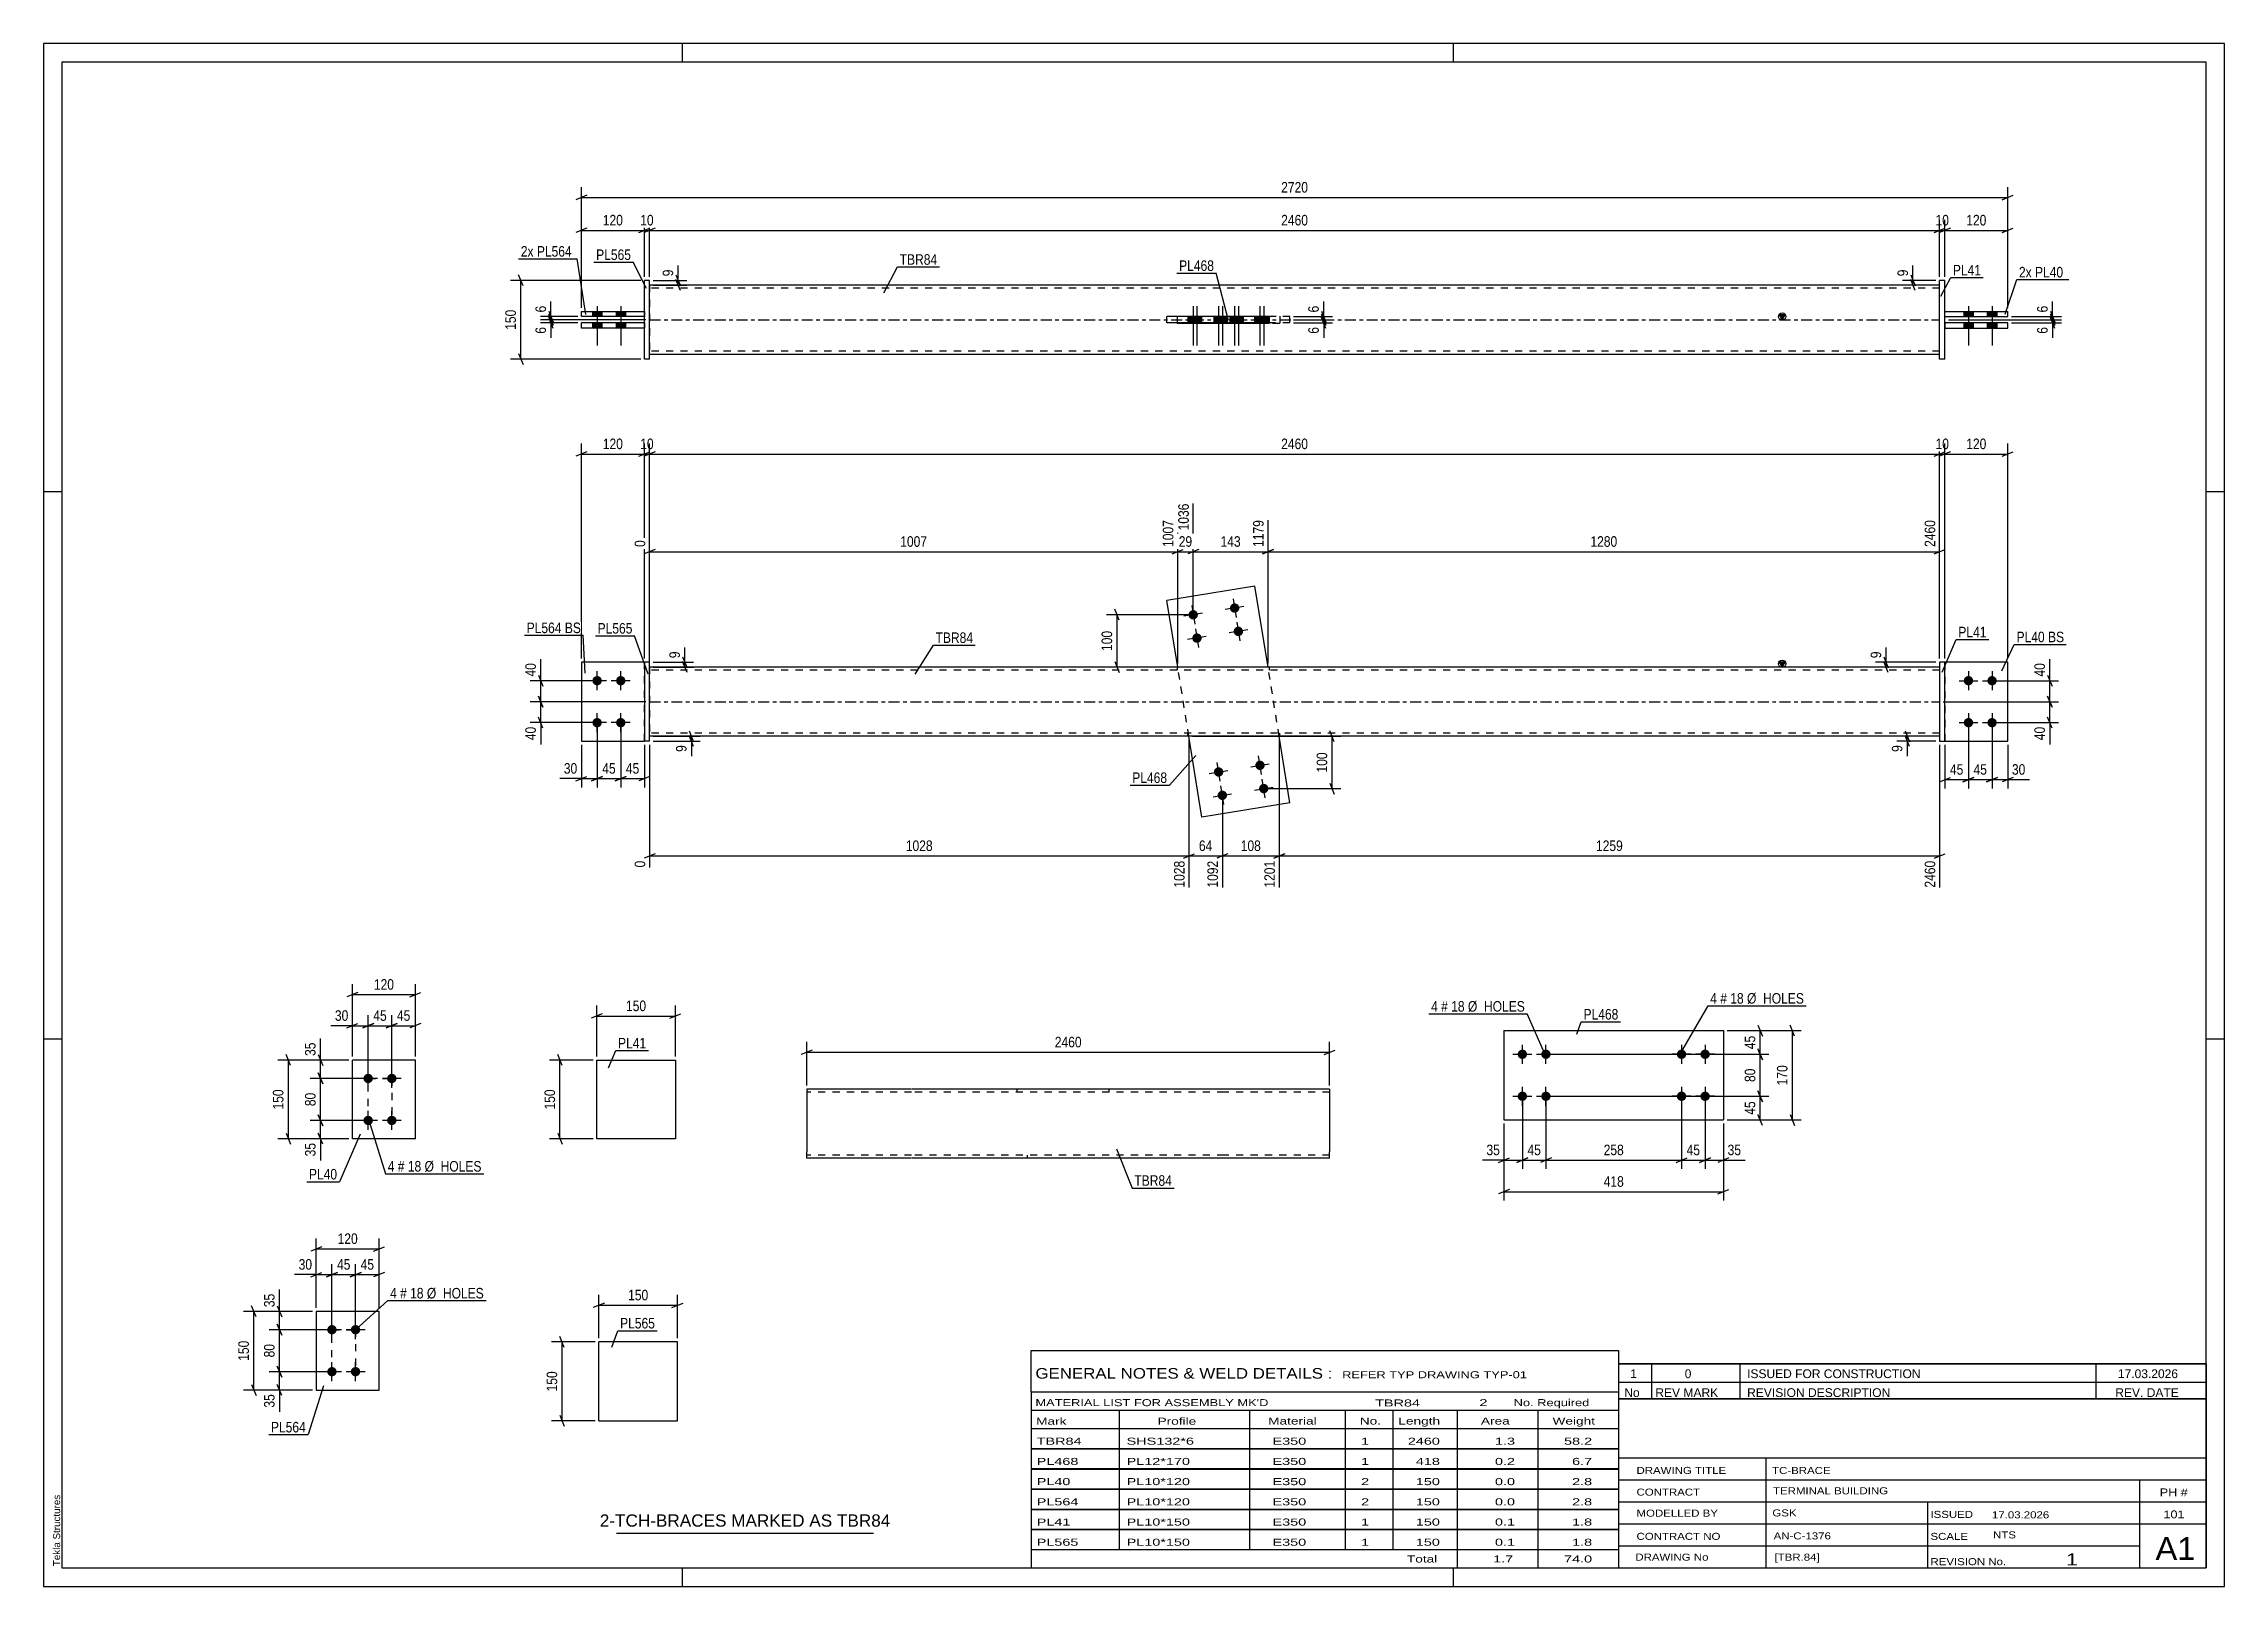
# Model space of a CAD drawing. Header units: millimetres. Extents: x 0 to 594, y 0 to 420.
import ezdxf

# ---------------------------------------------------------------- set-up
doc = ezdxf.new("R2010")
doc.units = ezdxf.units.MM
doc.linetypes.add('DXK_LINE_DOT2', pattern=[3.9198, 1.9599, -1.9599])
doc.linetypes.add('DXK_LINE_DOT3', pattern=[5.9187, 2.979, -0.9799, 0.9799, -0.9799])
doc.styles.add('Arial', font='ARIAL.TTF', dxfattribs={"height": 0.2})
doc.styles.add('Arial Narrow', font='ARIALN.TTF', dxfattribs={"height": 0.2})

# ---------------------------------------------------------------- blocks, each defined once
blk = doc.blocks.new('Unknown-585696580-1128')
at = {"color": 5, "linetype": 'Continuous'}
for p, q in [((594, 420), (0, 420)), ((0, 420), (0, 0)), ((174, 415), (174, 420)), ((384, 415), (384, 420)), ((594, 0), (594, 420)), ((589, 415), (5, 415)), ((5, 415), (5, 5)), ((589, 5), (589, 415)), ((5, 298), (0, 298)), ((594, 298), (589, 298)), ((5, 149), (0, 149)), ((594, 149), (589, 149)), ((0, 0), (594, 0)), ((5, 5), (589, 5)), ((174, 0), (174, 5)), ((384, 0), (384, 5))]:
    blk.add_line(p, q, dxfattribs=at)
at = {"color": 174, "linetype": 'Continuous', "style": 'Arial'}
blk.add_text('Tekla Structures', height=1.9102, rotation=90, dxfattribs=at).set_placement((4.5, 5.5))
blk = doc.blocks.new('Bolt-585696580-2770 - 2764')
at = {"linetype": 'Continuous'}
for points in [[(78.54, 68.59, -1), (78.54, 71.16, -1)], [(84.97, 68.59, -1), (84.97, 71.16, -1)], [(78.54, 57.16, -1), (78.54, 59.73, -1)], [(84.97, 57.16, -1), (84.97, 59.73, -1)]]:
    blk.add_hatch(color=1, dxfattribs=at).paths.add_polyline_path(points)
at = {"color": 1, "linetype": 'Continuous'}
for p, q in [((78.54, 67.3), (78.54, 72.44)), ((84.97, 67.3), (84.97, 72.44)), ((81.11, 69.87), (75.97, 69.87)), ((87.54, 69.87), (82.39, 69.87)), ((78.54, 55.87), (78.54, 61.01)), ((84.97, 55.87), (84.97, 61.01)), ((81.11, 58.44), (75.97, 58.44)), ((87.54, 58.44), (82.39, 58.44))]:
    blk.add_line(p, q, dxfattribs=at)
blk = doc.blocks.new('Part-585696580-2775 - 2764')
at = {"color": 2, "linetype": 'Continuous'}
for p, q in [((91.39, 74.87), (74.25, 74.87)), ((74.25, 74.87), (74.25, 53.44)), ((91.39, 53.44), (91.39, 74.87)), ((74.25, 53.44), (91.39, 53.44))]:
    blk.add_line(p, q, dxfattribs=at)
blk = doc.blocks.new('Part-585696580-2499 - 2493')
at = {"color": 2, "linetype": 'Continuous'}
for p, q in [((101.27, 143.27), (84.13, 143.27)), ((84.13, 121.85), (84.13, 143.27)), ((101.27, 121.85), (101.27, 143.27)), ((101.27, 121.85), (84.13, 121.85))]:
    blk.add_line(p, q, dxfattribs=at)
blk = doc.blocks.new('Bolt-585696580-2504 - 2493')
at = {"linetype": 'Continuous'}
for points in [[(88.41, 136.99, -1), (88.41, 139.56, -1)], [(94.84, 136.99, -1), (94.84, 139.56, -1)], [(88.41, 125.56, -1), (88.41, 128.13, -1)], [(94.84, 125.56, -1), (94.84, 128.13, -1)]]:
    blk.add_hatch(color=1, dxfattribs=at).paths.add_polyline_path(points)
at = {"color": 1, "linetype": 'Continuous'}
for p, q in [((90.98, 138.27), (85.84, 138.27)), ((88.41, 135.7), (88.41, 140.85)), ((97.41, 138.27), (92.27, 138.27)), ((94.84, 135.7), (94.84, 140.85)), ((90.98, 126.85), (85.84, 126.85)), ((88.41, 124.27), (88.41, 129.42)), ((97.41, 126.85), (92.27, 126.85)), ((94.84, 124.27), (94.84, 129.42))]:
    blk.add_line(p, q, dxfattribs=at)
blk = doc.blocks.new('Part-585696580-2042 - 1994')
at = {"color": 2, "linetype": 'Continuous'}
for p, q in [((535, 251.57), (517.86, 251.57)), ((535, 230.14), (535, 251.57)), ((517.86, 230.14), (535, 230.14))]:
    blk.add_line(p, q, dxfattribs=at)
at = {"color": 7, "linetype": 'DXK_LINE_DOT2'}
blk.add_line((517.86, 251.57), (517.86, 230.14), dxfattribs=at)
blk = doc.blocks.new('Part-585696580-2012 - 1994')
at = {"color": 2, "linetype": 'Continuous'}
for p, q in [((516.43, 251.57), (516.43, 230.14)), ((517.86, 251.57), (516.43, 251.57)), ((517.86, 230.14), (517.86, 251.57)), ((516.43, 230.14), (517.86, 230.14))]:
    blk.add_line(p, q, dxfattribs=at)
blk = doc.blocks.new('Part-585696580-2000 - 1994')
at = {"linetype": 'Continuous'}
blk.add_hatch(color=2, dxfattribs=at).paths.add_polyline_path([(473.57, 250.28), (472.77, 251.68), (474.37, 251.68)])
at = {"color": 2, "linetype": 'Continuous'}
for p, q in [((516.43, 250.28), (165.06, 250.28)), ((473.57, 250.28), (472.77, 251.68)), ((472.77, 251.68), (474.37, 251.68)), ((474.37, 251.68), (473.57, 250.28)), ((516.43, 231.42), (165.06, 231.42))]:
    blk.add_line(p, q, dxfattribs=at)
at = {"color": 7, "linetype": 'DXK_LINE_DOT2'}
for p, q in [((165.06, 250.28), (165.06, 231.42)), ((308.77, 250.28), (308.77, 249.42)), ((333.79, 250.28), (333.79, 249.42)), ((516.43, 250.28), (516.43, 231.42)), ((516.43, 249.42), (165.06, 249.42)), ((516.43, 232.28), (165.06, 232.28)), ((311.68, 231.42), (311.68, 232.28)), ((336.7, 231.42), (336.7, 232.28))]:
    blk.add_line(p, q, dxfattribs=at)
at = {"color": 7, "linetype": 'DXK_LINE_DOT3'}
blk.add_line((165.06, 240.85), (516.43, 240.85), dxfattribs=at)
at = {"color": 2, "linetype": 'Continuous'}
blk.add_circle((473.57, 251.18), 1, dxfattribs=at)
blk = doc.blocks.new('Part-585696580-2017 - 1994')
at = {"color": 2, "linetype": 'Continuous'}
for p, q in [((163.63, 251.57), (146.49, 251.57)), ((146.49, 251.57), (146.49, 230.14)), ((146.49, 230.14), (163.63, 230.14))]:
    blk.add_line(p, q, dxfattribs=at)
at = {"color": 7, "linetype": 'DXK_LINE_DOT2'}
blk.add_line((163.63, 230.14), (163.63, 251.57), dxfattribs=at)
blk = doc.blocks.new('Part-585696580-2022 - 1994')
at = {"color": 7, "linetype": 'DXK_LINE_DOT2'}
for p, q in [((163.63, 251.57), (146.49, 251.57)), ((146.49, 251.57), (146.49, 230.14)), ((163.63, 230.14), (163.63, 251.57)), ((146.49, 230.14), (163.63, 230.14))]:
    blk.add_line(p, q, dxfattribs=at)
blk = doc.blocks.new('Part-585696580-2006 - 1994')
at = {"color": 7, "linetype": 'DXK_LINE_DOT2'}
for p, q in [((535, 251.57), (517.86, 251.57)), ((517.86, 251.57), (517.86, 230.14)), ((535, 230.14), (535, 251.57)), ((517.86, 230.14), (535, 230.14))]:
    blk.add_line(p, q, dxfattribs=at)
blk = doc.blocks.new('Part-585696580-2027 - 1994')
at = {"color": 2, "linetype": 'Continuous'}
for p, q in [((165.06, 251.57), (163.63, 251.57)), ((163.63, 251.57), (163.63, 230.14)), ((165.06, 230.14), (165.06, 251.57)), ((165.06, 230.14), (163.63, 230.14))]:
    blk.add_line(p, q, dxfattribs=at)
blk = doc.blocks.new('Part-585696580-2032 - 1994')
at = {"color": 2, "linetype": 'Continuous'}
for p, q in [((329.95, 272.3), (305.98, 268.42)), ((308.91, 250.28), (305.98, 268.42)), ((333.51, 250.28), (329.95, 272.3)), ((315.52, 209.41), (311.96, 231.42)), ((339.49, 213.28), (336.56, 231.42)), ((339.49, 213.28), (315.52, 209.41))]:
    blk.add_line(p, q, dxfattribs=at)
at = {"color": 7, "linetype": 'DXK_LINE_DOT2'}
for p, q in [((311.96, 231.42), (308.91, 250.28)), ((336.56, 231.42), (333.51, 250.28))]:
    blk.add_line(p, q, dxfattribs=at)
blk = doc.blocks.new('Bolt-585696580-2033 - 1994')
at = {"linetype": 'Continuous'}
for points in [[(524.29, 247.85, -1), (524.29, 245.28, -1)], [(530.72, 247.85, -1), (530.72, 245.28, -1)], [(524.29, 236.42, -1), (524.29, 233.85, -1)], [(530.72, 236.42, -1), (530.72, 233.85, -1)]]:
    blk.add_hatch(color=1, dxfattribs=at).paths.add_polyline_path(points)
at = {"color": 1, "linetype": 'Continuous'}
for p, q in [((521.72, 246.57), (526.86, 246.57)), ((524.29, 249.14), (524.29, 243.99)), ((528.15, 246.57), (533.29, 246.57)), ((530.72, 249.14), (530.72, 243.99)), ((524.29, 237.71), (524.29, 232.57)), ((530.72, 237.71), (530.72, 232.57)), ((521.72, 235.14), (526.86, 235.14)), ((528.15, 235.14), (533.29, 235.14))]:
    blk.add_line(p, q, dxfattribs=at)
blk = doc.blocks.new('Bolt-585696580-2034 - 1994')
at = {"linetype": 'Continuous'}
for points in [[(150.77, 245.28, -1), (150.77, 247.85, -1)], [(157.2, 245.28, -1), (157.2, 247.85, -1)], [(150.77, 233.85, -1), (150.77, 236.42, -1)], [(157.2, 233.85, -1), (157.2, 236.42, -1)]]:
    blk.add_hatch(color=1, dxfattribs=at).paths.add_polyline_path(points)
at = {"color": 1, "linetype": 'Continuous'}
for p, q in [((153.34, 246.57), (148.2, 246.57)), ((150.77, 243.99), (150.77, 249.14)), ((159.77, 246.57), (154.63, 246.57)), ((157.2, 243.99), (157.2, 249.14)), ((150.77, 232.57), (150.77, 237.71)), ((157.2, 232.57), (157.2, 237.71)), ((153.34, 235.14), (148.2, 235.14)), ((159.77, 235.14), (154.63, 235.14))]:
    blk.add_line(p, q, dxfattribs=at)
blk = doc.blocks.new('Bolt-585696580-2035 - 1994')
at = {"linetype": 'Continuous'}
for points in [[(325.67, 266.54, -1), (323.14, 266.13, -1)], [(314.39, 264.72, -1), (311.85, 264.31, -1)], [(315.42, 258.37, -1), (312.88, 257.96, -1)], [(326.7, 260.19, -1), (324.16, 259.78, -1)]]:
    blk.add_hatch(color=1, dxfattribs=at).paths.add_polyline_path(points)
at = {"color": 1, "linetype": 'Continuous'}
for p, q in [((323.99, 268.87), (324.82, 263.8)), ((315.66, 264.92), (310.58, 264.1)), ((312.71, 267.05), (313.53, 261.97)), ((326.94, 266.75), (321.87, 265.93)), ((325.02, 262.53), (325.84, 257.45)), ((316.69, 258.58), (311.61, 257.76)), ((313.74, 260.7), (314.56, 255.63)), ((327.97, 260.4), (322.89, 259.58))]:
    blk.add_line(p, q, dxfattribs=at)
blk = doc.blocks.new('Bolt-585696580-2036 - 1994')
at = {"linetype": 'Continuous'}
for points in [[(318.77, 221.51, -1), (321.31, 221.92, -1)], [(330.05, 223.33, -1), (332.59, 223.74, -1)], [(319.8, 215.16, -1), (322.34, 215.57, -1)], [(331.08, 216.99, -1), (333.62, 217.4, -1)]]:
    blk.add_hatch(color=1, dxfattribs=at).paths.add_polyline_path(points)
at = {"color": 1, "linetype": 'Continuous'}
for p, q in [((331.73, 221), (330.91, 226.08)), ((317.5, 221.3), (322.58, 222.12)), ((320.45, 219.18), (319.63, 224.25)), ((328.78, 223.13), (333.86, 223.95)), ((318.53, 214.96), (323.6, 215.78)), ((321.48, 212.83), (320.66, 217.91)), ((329.81, 216.78), (334.89, 217.6)), ((332.76, 214.65), (331.94, 219.73))]:
    blk.add_line(p, q, dxfattribs=at)
blk = doc.blocks.new('Part-585696580-1714 - 1676')
at = {"color": 2, "linetype": 'Continuous'}
for p, q in [((146.49, 347.11), (163.63, 347.11)), ((146.49, 345.69), (146.49, 347.11)), ((163.63, 345.69), (146.49, 345.69)), ((163.63, 347.11), (163.63, 345.69))]:
    blk.add_line(p, q, dxfattribs=at)
blk = doc.blocks.new('Bolt-585696580-1688 - 1676')
at = {"linetype": 'Continuous'}
for points in [[(525.57, 347.11), (523, 347.11), (523, 345.68), (525.57, 345.68)], [(525.57, 347.11), (523, 347.11), (523, 345.68), (525.57, 345.68)], [(532, 347.11), (529.43, 347.11), (529.43, 345.68), (532, 345.68)], [(532, 347.11), (529.43, 347.11), (529.43, 345.68), (532, 345.68)], [(525.57, 343.97), (523, 343.97), (523, 342.54), (525.57, 342.54)], [(525.57, 343.97), (523, 343.97), (523, 342.54), (525.57, 342.54)], [(532, 343.97), (529.43, 343.97), (529.43, 342.54), (532, 342.54)], [(532, 343.97), (529.43, 343.97), (529.43, 342.54), (532, 342.54)]]:
    blk.add_hatch(color=1, dxfattribs=at).paths.add_polyline_path(points)
at = {"color": 1, "linetype": 'Continuous'}
for p, q in [((523, 347.11), (523, 345.68)), ((523, 347.11), (523, 345.68)), ((524.29, 348.54), (524.29, 337.83)), ((524.29, 348.54), (524.29, 337.83)), ((525.57, 347.11), (525.57, 345.68)), ((525.57, 347.11), (525.57, 345.68)), ((529.43, 347.11), (529.43, 345.68)), ((529.43, 347.11), (529.43, 345.68)), ((530.72, 348.54), (530.72, 337.83)), ((530.72, 348.54), (530.72, 337.83)), ((532, 347.11), (532, 345.68)), ((532, 347.11), (532, 345.68)), ((523, 343.97), (523, 342.54)), ((523, 343.97), (523, 342.54)), ((525.57, 343.97), (525.57, 342.54)), ((525.57, 343.97), (525.57, 342.54)), ((529.43, 343.97), (529.43, 342.54)), ((529.43, 343.97), (529.43, 342.54)), ((532, 343.97), (532, 342.54)), ((532, 343.97), (532, 342.54))]:
    blk.add_line(p, q, dxfattribs=at)
blk = doc.blocks.new('Bolt-585696580-1689 - 1676')
at = {"linetype": 'Continuous'}
for points in [[(149.49, 345.69), (152.06, 345.69), (152.06, 347.11), (149.49, 347.11)], [(149.49, 345.69), (152.06, 345.69), (152.06, 347.11), (149.49, 347.11)], [(155.91, 345.69), (158.49, 345.69), (158.49, 347.11), (155.91, 347.11)], [(155.91, 345.69), (158.49, 345.69), (158.49, 347.11), (155.91, 347.11)], [(149.49, 342.54), (152.06, 342.54), (152.06, 343.97), (149.49, 343.97)], [(149.49, 342.54), (152.06, 342.54), (152.06, 343.97), (149.49, 343.97)], [(155.91, 342.54), (158.49, 342.54), (158.49, 343.97), (155.91, 343.97)], [(155.91, 342.54), (158.49, 342.54), (158.49, 343.97), (155.91, 343.97)]]:
    blk.add_hatch(color=1, dxfattribs=at).paths.add_polyline_path(points)
at = {"color": 1, "linetype": 'Continuous'}
for p, q in [((149.49, 347.11), (149.49, 345.69)), ((149.49, 347.11), (149.49, 345.69)), ((150.77, 348.54), (150.77, 337.83)), ((150.77, 348.54), (150.77, 337.83)), ((152.06, 347.11), (152.06, 345.69)), ((152.06, 347.11), (152.06, 345.69)), ((155.91, 347.11), (155.91, 345.69)), ((155.91, 347.11), (155.91, 345.69)), ((157.2, 348.54), (157.2, 337.83)), ((157.2, 348.54), (157.2, 337.83)), ((158.49, 347.11), (158.49, 345.69)), ((158.49, 347.11), (158.49, 345.69)), ((149.49, 343.97), (149.49, 342.54)), ((149.49, 343.97), (149.49, 342.54)), ((152.06, 343.97), (152.06, 342.54)), ((152.06, 343.97), (152.06, 342.54)), ((155.91, 343.97), (155.91, 342.54)), ((155.91, 343.97), (155.91, 342.54)), ((158.49, 343.97), (158.49, 342.54)), ((158.49, 343.97), (158.49, 342.54))]:
    blk.add_line(p, q, dxfattribs=at)
blk = doc.blocks.new('Part-585696580-1694 - 1676')
at = {"color": 2, "linetype": 'Continuous'}
for p, q in [((305.98, 343.97), (305.98, 345.69)), ((333.79, 345.69), (305.98, 345.69)), ((329.95, 343.97), (329.95, 345.69)), ((333.79, 343.97), (305.98, 343.97))]:
    blk.add_line(p, q, dxfattribs=at)
at = {"color": 7, "linetype": 'DXK_LINE_DOT2'}
for p, q in [((315.52, 343.97), (315.52, 345.69)), ((339.49, 345.69), (333.79, 345.69)), ((339.49, 343.97), (339.49, 345.69)), ((339.49, 343.97), (333.79, 343.97))]:
    blk.add_line(p, q, dxfattribs=at)
blk = doc.blocks.new('Part-585696580-1699 - 1676')
at = {"color": 2, "linetype": 'Continuous'}
for p, q in [((165.06, 355.54), (163.63, 355.54)), ((163.63, 334.11), (163.63, 355.54)), ((165.06, 334.11), (165.06, 355.54)), ((165.06, 334.11), (163.63, 334.11))]:
    blk.add_line(p, q, dxfattribs=at)
blk = doc.blocks.new('Part-585696580-1729 - 1676')
at = {"color": 2, "linetype": 'Continuous'}
for p, q in [((517.86, 345.68), (517.86, 347.11)), ((517.86, 347.11), (535, 347.11)), ((517.86, 345.68), (535, 345.68)), ((535, 345.68), (535, 347.11))]:
    blk.add_line(p, q, dxfattribs=at)
blk = doc.blocks.new('Part-585696580-1734 - 1676')
at = {"color": 2, "linetype": 'Continuous'}
for p, q in [((535, 343.97), (517.86, 343.97)), ((517.86, 343.97), (517.86, 342.54)), ((517.86, 342.54), (535, 342.54)), ((535, 342.54), (535, 343.97))]:
    blk.add_line(p, q, dxfattribs=at)
blk = doc.blocks.new('Part-585696580-1749 - 1676')
at = {"linetype": 'Continuous'}
blk.add_hatch(color=2, dxfattribs=at).paths.add_polyline_path([(473.57, 344.83), (472.77, 346.23), (474.37, 346.23)])
at = {"color": 2, "linetype": 'Continuous'}
for p, q in [((516.43, 354.26), (165.06, 354.26)), ((308.77, 345.69), (308.77, 345.83)), ((308.77, 345.83), (333.79, 345.83)), ((311.68, 345.69), (311.68, 345.83)), ((333.79, 345.83), (333.79, 343.83)), ((473.57, 344.83), (472.77, 346.23)), ((472.77, 346.23), (474.37, 346.23)), ((474.37, 346.23), (473.57, 344.83)), ((308.77, 343.97), (308.77, 343.83)), ((333.79, 343.83), (308.77, 343.83)), ((311.68, 343.83), (311.68, 343.97)), ((516.43, 335.4), (165.06, 335.4))]:
    blk.add_line(p, q, dxfattribs=at)
at = {"color": 7, "linetype": 'DXK_LINE_DOT2'}
for p, q in [((165.06, 354.26), (165.06, 335.4)), ((516.43, 353.4), (165.06, 353.4)), ((516.43, 335.4), (516.43, 354.26)), ((308.77, 345.83), (308.77, 343.97)), ((311.68, 345.83), (311.68, 343.97)), ((333.79, 345.83), (336.7, 345.83)), ((336.7, 345.83), (336.7, 343.83)), ((336.7, 343.83), (333.79, 343.83)), ((516.43, 336.26), (165.06, 336.26))]:
    blk.add_line(p, q, dxfattribs=at)
at = {"color": 7, "linetype": 'DXK_LINE_DOT3'}
blk.add_line((165.06, 344.83), (516.43, 344.83), dxfattribs=at)
at = {"color": 2, "linetype": 'Continuous'}
blk.add_circle((473.57, 345.73), 1, dxfattribs=at)
blk = doc.blocks.new('Bolt-585696580-1755 - 1676')
at = {"linetype": 'Continuous'}
for points in [[(314.41, 345.69), (311.84, 345.69), (311.84, 343.97), (314.41, 343.97)], [(315.43, 345.69), (312.86, 345.69), (312.86, 343.97), (315.43, 343.97)], [(325.69, 345.69), (323.12, 345.69), (323.12, 343.97), (325.69, 343.97)], [(326.72, 345.69), (324.14, 345.69), (324.14, 343.97), (326.72, 343.97)]]:
    blk.add_hatch(color=1, dxfattribs=at).paths.add_polyline_path(points)
at = {"color": 1, "linetype": 'Continuous'}
for p, q in [((311.84, 345.69), (311.84, 343.97)), ((312.86, 345.69), (312.86, 343.97)), ((313.12, 348.54), (313.12, 337.83)), ((314.15, 348.54), (314.15, 337.83)), ((314.41, 345.69), (314.41, 343.97)), ((315.43, 345.69), (315.43, 343.97)), ((323.12, 345.69), (323.12, 343.97)), ((324.14, 345.69), (324.14, 343.97)), ((324.4, 348.54), (324.4, 337.83)), ((325.43, 348.54), (325.43, 337.83)), ((325.69, 345.69), (325.69, 343.97)), ((326.72, 345.69), (326.72, 343.97))]:
    blk.add_line(p, q, dxfattribs=at)
blk = doc.blocks.new('Bolt-585696580-1756 - 1676')
at = {"linetype": 'Continuous'}
for points in [[(318.75, 343.97), (321.33, 343.97), (321.33, 345.69), (318.75, 345.69)], [(319.78, 343.97), (322.35, 343.97), (322.35, 345.69), (319.78, 345.69)], [(330.04, 343.97), (332.61, 343.97), (332.61, 345.69), (330.04, 345.69)], [(331.06, 343.97), (333.63, 343.97), (333.63, 345.69), (331.06, 345.69)]]:
    blk.add_hatch(color=1, dxfattribs=at).paths.add_polyline_path(points)
at = {"color": 1, "linetype": 'Continuous'}
for p, q in [((318.75, 345.69), (318.75, 343.97)), ((319.78, 345.69), (319.78, 343.97)), ((320.04, 348.54), (320.04, 337.83)), ((321.07, 348.54), (321.07, 337.83)), ((321.33, 345.69), (321.33, 343.97)), ((322.35, 345.69), (322.35, 343.97)), ((330.04, 345.69), (330.04, 343.97)), ((331.06, 345.69), (331.06, 343.97)), ((331.32, 348.54), (331.32, 337.83)), ((332.35, 348.54), (332.35, 337.83)), ((332.61, 345.69), (332.61, 343.97)), ((333.63, 345.69), (333.63, 343.97))]:
    blk.add_line(p, q, dxfattribs=at)
blk = doc.blocks.new('Part-585696580-1771 - 1676')
at = {"color": 2, "linetype": 'Continuous'}
for p, q in [((516.43, 334.11), (516.43, 355.54)), ((517.86, 355.54), (516.43, 355.54)), ((517.86, 334.11), (517.86, 355.54)), ((517.86, 334.11), (516.43, 334.11))]:
    blk.add_line(p, q, dxfattribs=at)
blk = doc.blocks.new('Part-585696580-1776 - 1676')
at = {"color": 2, "linetype": 'Continuous'}
for p, q in [((163.63, 343.97), (146.49, 343.97)), ((146.49, 342.54), (146.49, 343.97)), ((163.63, 342.54), (146.49, 342.54)), ((163.63, 343.97), (163.63, 342.54))]:
    blk.add_line(p, q, dxfattribs=at)
blk = doc.blocks.new('Part-585696580-1445 - 1429')
at = {"color": 2, "linetype": 'Continuous'}
for p, q in [((172.66, 66.53), (151.23, 66.53)), ((151.23, 45.1), (151.23, 66.53)), ((172.66, 45.1), (172.66, 66.53)), ((151.23, 45.1), (172.66, 45.1))]:
    blk.add_line(p, q, dxfattribs=at)
blk = doc.blocks.new('Part-585696580-2712 - 2706')
at = {"color": 2, "linetype": 'Continuous'}
for p, q in [((150.65, 121.85), (150.65, 143.27)), ((150.65, 143.27), (172.08, 143.27)), ((172.08, 143.27), (172.08, 121.85)), ((172.08, 121.85), (150.65, 121.85))]:
    blk.add_line(p, q, dxfattribs=at)
blk = doc.blocks.new('Part-585696580-6023 - 6022')
at = {"color": 2, "linetype": 'Continuous'}
for p, q in [((397.78, 151.29), (397.78, 127)), ((397.78, 151.29), (457.56, 151.29)), ((457.56, 151.29), (457.56, 127)), ((397.78, 127), (457.56, 127))]:
    blk.add_line(p, q, dxfattribs=at)
blk = doc.blocks.new('Bolt-585696580-6024 - 6022')
at = {"linetype": 'Continuous'}
for points in [[(446.14, 143.57, -1), (446.14, 146.14, -1)], [(452.56, 143.57, -1), (452.56, 146.14, -1)], [(446.14, 132.14, -1), (446.14, 134.71, -1)], [(452.56, 132.14, -1), (452.56, 134.71, -1)]]:
    blk.add_hatch(color=1, dxfattribs=at).paths.add_polyline_path(points)
at = {"color": 1, "linetype": 'Continuous'}
for p, q in [((448.71, 144.86), (443.56, 144.86)), ((446.14, 147.43), (446.14, 142.29)), ((455.14, 144.86), (449.99, 144.86)), ((452.56, 147.43), (452.56, 142.29)), ((448.71, 133.43), (443.56, 133.43)), ((446.14, 136), (446.14, 130.86)), ((455.14, 133.43), (449.99, 133.43)), ((452.56, 136), (452.56, 130.86))]:
    blk.add_line(p, q, dxfattribs=at)
blk = doc.blocks.new('Bolt-585696580-6025 - 6022')
at = {"linetype": 'Continuous'}
for points in [[(402.78, 146.14, -1), (402.78, 143.57, -1)], [(409.21, 146.14, -1), (409.21, 143.57, -1)], [(402.78, 134.71, -1), (402.78, 132.14, -1)], [(409.21, 134.71, -1), (409.21, 132.14, -1)]]:
    blk.add_hatch(color=1, dxfattribs=at).paths.add_polyline_path(points)
at = {"color": 1, "linetype": 'Continuous'}
for p, q in [((400.21, 144.86), (405.35, 144.86)), ((402.78, 142.29), (402.78, 147.43)), ((406.64, 144.86), (411.78, 144.86)), ((409.21, 142.29), (409.21, 147.43)), ((400.21, 133.43), (405.35, 133.43)), ((402.78, 130.86), (402.78, 136)), ((406.64, 133.43), (411.78, 133.43)), ((409.21, 130.86), (409.21, 136))]:
    blk.add_line(p, q, dxfattribs=at)
blk = doc.blocks.new('Part-585696580-2743 - 2736')
at = {"color": 2, "linetype": 'Continuous'}
for p, q in [((236.44, 135.4), (207.87, 135.4)), ((207.87, 135.4), (207.87, 118.26)), ((321.62, 135.4), (236.54, 135.4)), ((350.29, 135.4), (321.72, 135.4)), ((350.29, 135.4), (350.29, 118.26)), ((207.87, 117.05), (207.87, 118.26)), ((207.87, 116.68), (207.87, 117.05)), ((207.87, 116.55), (207.87, 116.68)), ((236.44, 116.55), (207.87, 116.55)), ((321.62, 116.55), (236.54, 116.55)), ((350.29, 116.55), (321.72, 116.55)), ((350.29, 116.55), (350.29, 118.26))]:
    blk.add_line(p, q, dxfattribs=at)
at = {"color": 7, "linetype": 'DXK_LINE_DOT2'}
for p, q in [((236.44, 134.55), (207.87, 134.55)), ((321.62, 134.55), (236.54, 134.55)), ((265.11, 135.4), (265.11, 134.55)), ((290.14, 135.4), (290.14, 134.55)), ((350.29, 134.55), (321.72, 134.55)), ((350.29, 134.55), (350.29, 134.48)), ((350.29, 134.48), (350.29, 134.55)), ((350.29, 134.34), (350.29, 134.48)), ((350.29, 134.48), (350.29, 134.34)), ((207.87, 117.6), (207.87, 118.26)), ((207.87, 117.05), (207.87, 117.93)), ((207.87, 117.4), (207.87, 117.47)), ((207.87, 117.4), (207.87, 117.47)), ((236.44, 117.4), (207.87, 117.4)), ((207.87, 116.55), (207.87, 116.55)), ((321.62, 117.4), (236.54, 117.4)), ((268.02, 116.55), (268.02, 117.4)), ((293.05, 116.55), (293.05, 117.4)), ((350.29, 117.4), (321.72, 117.4)), ((350.29, 117.47), (350.29, 117.93)), ((350.29, 117.4), (350.29, 117.47))]:
    blk.add_line(p, q, dxfattribs=at)
blk = doc.blocks.new('Rectangle-585696580-2860 - 2764')
at = {"color": 1, "linetype": 'DXK_LINE_DOT2'}
blk.add_lwpolyline([(78.54, 69.87), (84.97, 69.87), (84.97, 58.44), (78.54, 58.44), (78.54, 69.87)], close=True, dxfattribs=at)
blk = doc.blocks.new('Rectangle-585696580-2693 - 2493')
at = {"color": 1, "linetype": 'DXK_LINE_DOT2'}
blk.add_lwpolyline([(88.41, 138.27), (94.84, 138.27), (94.84, 126.85), (88.41, 126.85), (88.41, 138.27)], close=True, dxfattribs=at)
blk = doc.blocks.new('StraightDimension-585696580-2830 - 2764')
at = {"color": 7, "linetype": 'Continuous'}
for p, q in [((72.75, 84.27), (75.75, 85.47)), ((74.25, 75.87), (74.25, 87.72)), ((74.25, 84.87), (78.54, 84.87)), ((80.04, 85.47), (77.04, 84.27)), ((78.54, 70.87), (78.54, 87.72))]:
    blk.add_line(p, q, dxfattribs=at)
at = {"color": 0}
blk.add_wipeout([(73.73, 85.62), (73.73, 89.82), (68.87, 89.82), (68.87, 85.62)], dxfattribs=at)
at = {"color": 7, "linetype": 'Continuous'}
blk.add_line((74.25, 84.87), (68.35, 84.87), dxfattribs=at)
blk.add_line((74.25, 84.87), (68.35, 84.87), dxfattribs=at)
at = {"color": 3, "style": 'Arial Narrow'}
blk.add_text('30', height=2.863, dxfattribs=at).set_placement((69.47, 86.22))
blk = doc.blocks.new('StraightDimension-585696580-2799 - 2764')
at = {"color": 7, "linetype": 'Continuous'}
for p, q in [((63.65, 59.94), (64.85, 56.94)), ((77.54, 58.44), (61.4, 58.44)), ((64.85, 51.94), (63.65, 54.94)), ((64.25, 53.44), (64.25, 58.44)), ((73.25, 53.44), (61.4, 53.44))]:
    blk.add_line(p, q, dxfattribs=at)
at = {"color": 0}
blk.add_wipeout([(63.5, 52.92), (59.3, 52.92), (59.3, 48.06), (63.5, 48.06)], dxfattribs=at)
at = {"color": 7, "linetype": 'Continuous'}
blk.add_line((64.25, 53.44), (64.25, 47.54), dxfattribs=at)
blk.add_line((64.25, 53.44), (64.25, 47.54), dxfattribs=at)
at = {"color": 3, "style": 'Arial Narrow'}
blk.add_text('35', height=2.863, rotation=90.00021, dxfattribs=at).set_placement((62.9, 48.66))
blk = doc.blocks.new('StraightDimension-585696580-2777 - 2764')
at = {"color": 7, "linetype": 'Continuous'}
for p, q in [((75.75, 92.47), (72.75, 91.27)), ((74.25, 75.87), (74.25, 94.72)), ((74.25, 91.87), (91.39, 91.87)), ((89.89, 91.27), (92.89, 92.47)), ((91.39, 75.87), (91.39, 94.72))]:
    blk.add_line(p, q, dxfattribs=at)
at = {"color": 0}
blk.add_wipeout([(86.17, 92.62), (86.17, 96.82), (79.48, 96.82), (79.48, 92.62)], dxfattribs=at)
at = {"color": 3, "style": 'Arial Narrow'}
blk.add_text('120', height=2.863, dxfattribs=at).set_placement((80.08, 93.22))
blk = doc.blocks.new('StraightDimension-585696580-2788 - 2764')
at = {"color": 7, "linetype": 'Continuous'}
for p, q in [((73.25, 74.87), (54.4, 74.87)), ((57.85, 73.37), (56.65, 76.37)), ((57.25, 53.44), (57.25, 74.87)), ((56.65, 54.94), (57.85, 51.94)), ((73.25, 53.44), (54.4, 53.44))]:
    blk.add_line(p, q, dxfattribs=at)
at = {"color": 0}
blk.add_wipeout([(56.5, 67.5), (52.3, 67.5), (52.3, 60.81), (56.5, 60.81)], dxfattribs=at)
at = {"color": 3, "style": 'Arial Narrow'}
blk.add_text('150', height=2.863, rotation=90.00021, dxfattribs=at).set_placement((55.9, 61.41))
blk = doc.blocks.new('StraightDimension-585696580-2809 - 2764')
at = {"color": 7, "linetype": 'Continuous'}
for p, q in [((63.65, 71.37), (64.85, 68.37)), ((77.54, 69.87), (61.4, 69.87)), ((64.25, 58.44), (64.25, 69.87)), ((64.85, 56.94), (63.65, 59.94)), ((77.54, 58.44), (61.4, 58.44))]:
    blk.add_line(p, q, dxfattribs=at)
at = {"color": 0}
blk.add_wipeout([(63.5, 66.59), (59.3, 66.59), (59.3, 61.73), (63.5, 61.73)], dxfattribs=at)
at = {"color": 3, "style": 'Arial Narrow'}
blk.add_text('80', height=2.863, rotation=90.00021, dxfattribs=at).set_placement((62.9, 62.33))
blk = doc.blocks.new('StraightDimension-585696580-2819 - 2764')
at = {"color": 7, "linetype": 'Continuous'}
for p, q in [((73.25, 74.87), (61.4, 74.87)), ((63.65, 76.37), (64.85, 73.37)), ((64.85, 68.37), (63.65, 71.37)), ((64.25, 69.87), (64.25, 74.87)), ((77.54, 69.87), (61.4, 69.87))]:
    blk.add_line(p, q, dxfattribs=at)
at = {"color": 0}
blk.add_wipeout([(63.5, 80.25), (59.3, 80.25), (59.3, 75.4), (63.5, 75.4)], dxfattribs=at)
at = {"color": 7, "linetype": 'Continuous'}
blk.add_line((64.25, 74.87), (64.25, 80.78), dxfattribs=at)
blk.add_line((64.25, 74.87), (64.25, 80.78), dxfattribs=at)
at = {"color": 3, "style": 'Arial Narrow'}
blk.add_text('35', height=2.863, rotation=90.00021, dxfattribs=at).set_placement((62.9, 76))
blk = doc.blocks.new('StraightDimension-585696580-2840 - 2764')
at = {"color": 7, "linetype": 'Continuous'}
for p, q in [((77.04, 84.27), (80.04, 85.47)), ((78.54, 70.87), (78.54, 87.72)), ((78.54, 84.87), (84.97, 84.87)), ((86.47, 85.47), (83.47, 84.27)), ((84.97, 70.87), (84.97, 87.72))]:
    blk.add_line(p, q, dxfattribs=at)
at = {"color": 0}
blk.add_wipeout([(84.18, 85.62), (84.18, 89.82), (79.32, 89.82), (79.32, 85.62)], dxfattribs=at)
at = {"color": 3, "style": 'Arial Narrow'}
blk.add_text('45', height=2.863, dxfattribs=at).set_placement((79.92, 86.22))
blk = doc.blocks.new('StraightDimension-585696580-2850 - 2764')
at = {"color": 7, "linetype": 'Continuous'}
for p, q in [((83.47, 84.27), (86.47, 85.47)), ((84.97, 70.87), (84.97, 87.72)), ((84.97, 84.87), (91.39, 84.87)), ((92.89, 85.47), (89.89, 84.27)), ((91.39, 75.87), (91.39, 87.72))]:
    blk.add_line(p, q, dxfattribs=at)
at = {"color": 0}
blk.add_wipeout([(90.61, 85.62), (90.61, 89.82), (85.75, 89.82), (85.75, 85.62)], dxfattribs=at)
at = {"color": 3, "style": 'Arial Narrow'}
blk.add_text('45', height=2.863, dxfattribs=at).set_placement((86.35, 86.22))
blk = doc.blocks.new('StraightDimension-585696580-2613 - 2493')
at = {"color": 7, "linetype": 'Continuous'}
for p, q in [((88.41, 139.27), (88.41, 155.47)), ((94.84, 139.27), (94.84, 155.47)), ((86.91, 152.02), (89.91, 153.22)), ((88.41, 152.62), (94.84, 152.62)), ((96.34, 153.22), (93.34, 152.02))]:
    blk.add_line(p, q, dxfattribs=at)
at = {"color": 0}
blk.add_wipeout([(94.06, 153.37), (94.06, 157.57), (89.2, 157.57), (89.2, 153.37)], dxfattribs=at)
at = {"color": 3, "style": 'Arial Narrow'}
blk.add_text('45', height=2.863, dxfattribs=at).set_placement((89.8, 153.97))
blk = doc.blocks.new('StraightDimension-585696580-2580 - 2493')
at = {"color": 7, "linetype": 'Continuous'}
for p, q in [((85.63, 161.69), (82.63, 160.49)), ((84.13, 144.27), (84.13, 163.94)), ((84.13, 161.09), (101.27, 161.09)), ((99.77, 160.49), (102.77, 161.69)), ((101.27, 144.27), (101.27, 163.94))]:
    blk.add_line(p, q, dxfattribs=at)
at = {"color": 0}
blk.add_wipeout([(96.04, 161.84), (96.04, 166.04), (89.36, 166.04), (89.36, 161.84)], dxfattribs=at)
at = {"color": 3, "style": 'Arial Narrow'}
blk.add_text('120', height=2.863, dxfattribs=at).set_placement((89.96, 162.44))
blk = doc.blocks.new('StraightDimension-585696580-2600 - 2493')
at = {"color": 7, "linetype": 'Continuous'}
for p, q in [((84.13, 144.27), (84.13, 155.47)), ((88.41, 139.27), (88.41, 155.47)), ((82.63, 152.02), (85.63, 153.22)), ((84.13, 152.62), (88.41, 152.62)), ((89.91, 153.22), (86.91, 152.02))]:
    blk.add_line(p, q, dxfattribs=at)
at = {"color": 0}
blk.add_wipeout([(83.6, 153.37), (83.6, 157.57), (78.75, 157.57), (78.75, 153.37)], dxfattribs=at)
at = {"color": 7, "linetype": 'Continuous'}
blk.add_line((84.13, 152.62), (78.22, 152.62), dxfattribs=at)
blk.add_line((84.13, 152.62), (78.22, 152.62), dxfattribs=at)
at = {"color": 3, "style": 'Arial Narrow'}
blk.add_text('30', height=2.863, dxfattribs=at).set_placement((79.35, 153.97))
blk = doc.blocks.new('StraightDimension-585696580-2623 - 2493')
at = {"color": 7, "linetype": 'Continuous'}
for p, q in [((94.84, 139.27), (94.84, 155.47)), ((101.27, 144.27), (101.27, 155.47)), ((93.34, 152.02), (96.34, 153.22)), ((94.84, 152.62), (101.27, 152.62)), ((102.77, 153.22), (99.77, 152.02))]:
    blk.add_line(p, q, dxfattribs=at)
at = {"color": 0}
blk.add_wipeout([(100.48, 153.37), (100.48, 157.57), (95.63, 157.57), (95.63, 153.37)], dxfattribs=at)
at = {"color": 3, "style": 'Arial Narrow'}
blk.add_text('45', height=2.863, dxfattribs=at).set_placement((96.23, 153.97))
blk = doc.blocks.new('StraightDimension-585696580-2640 - 2493')
at = {"color": 7, "linetype": 'Continuous'}
for p, q in [((83.13, 143.27), (63.81, 143.27)), ((67.26, 141.77), (66.06, 144.77)), ((66.66, 121.85), (66.66, 143.27)), ((83.13, 121.85), (63.81, 121.85)), ((66.06, 123.35), (67.26, 120.35))]:
    blk.add_line(p, q, dxfattribs=at)
at = {"color": 0}
blk.add_wipeout([(65.91, 135.9), (61.71, 135.9), (61.71, 129.22), (65.91, 129.22)], dxfattribs=at)
at = {"color": 3, "style": 'Arial Narrow'}
blk.add_text('150', height=2.863, rotation=90.00021, dxfattribs=at).set_placement((65.31, 129.82))
blk = doc.blocks.new('StraightDimension-585696580-2657 - 2493')
at = {"color": 7, "linetype": 'Continuous'}
for p, q in [((83.13, 143.27), (72.56, 143.27)), ((74.81, 144.77), (76.01, 141.77)), ((75.41, 138.27), (75.41, 143.27)), ((87.41, 138.27), (72.56, 138.27)), ((76.01, 136.77), (74.81, 139.77))]:
    blk.add_line(p, q, dxfattribs=at)
at = {"color": 0}
blk.add_wipeout([(74.66, 148.66), (70.46, 148.66), (70.46, 143.8), (74.66, 143.8)], dxfattribs=at)
at = {"color": 7, "linetype": 'Continuous'}
blk.add_line((75.41, 143.27), (75.41, 149.18), dxfattribs=at)
blk.add_line((75.41, 143.27), (75.41, 149.18), dxfattribs=at)
at = {"color": 3, "style": 'Arial Narrow'}
blk.add_text('35', height=2.863, rotation=90.00021, dxfattribs=at).set_placement((74.06, 144.4))
blk = doc.blocks.new('StraightDimension-585696580-2670 - 2493')
at = {"color": 7, "linetype": 'Continuous'}
for p, q in [((87.41, 138.27), (72.56, 138.27)), ((74.81, 139.77), (76.01, 136.77)), ((75.41, 126.85), (75.41, 138.27)), ((87.41, 126.85), (72.56, 126.85)), ((76.01, 125.35), (74.81, 128.35))]:
    blk.add_line(p, q, dxfattribs=at)
at = {"color": 0}
blk.add_wipeout([(74.66, 134.99), (70.46, 134.99), (70.46, 130.13), (74.66, 130.13)], dxfattribs=at)
at = {"color": 3, "style": 'Arial Narrow'}
blk.add_text('80', height=2.863, rotation=90.00021, dxfattribs=at).set_placement((74.06, 130.73))
blk = doc.blocks.new('StraightDimension-585696580-2680 - 2493')
at = {"color": 7, "linetype": 'Continuous'}
for p, q in [((87.41, 126.85), (72.56, 126.85)), ((74.81, 128.35), (76.01, 125.35)), ((75.41, 121.85), (75.41, 126.85)), ((83.13, 121.85), (72.56, 121.85)), ((76.01, 120.35), (74.81, 123.35))]:
    blk.add_line(p, q, dxfattribs=at)
at = {"color": 0}
blk.add_wipeout([(74.66, 121.32), (70.46, 121.32), (70.46, 116.46), (74.66, 116.46)], dxfattribs=at)
at = {"color": 7, "linetype": 'Continuous'}
blk.add_line((75.41, 121.85), (75.41, 115.94), dxfattribs=at)
blk.add_line((75.41, 121.85), (75.41, 115.94), dxfattribs=at)
at = {"color": 3, "style": 'Arial Narrow'}
blk.add_text('35', height=2.863, rotation=90.00021, dxfattribs=at).set_placement((74.06, 117.06))
blk = doc.blocks.new('StraightDimension-585696580-2291 - 1994')
at = {"color": 7, "linetype": 'Continuous'}
for p, q in [((175.86, 232.92), (177.06, 229.92)), ((166.06, 231.42), (178.86, 231.42)), ((166.06, 230.14), (178.86, 230.14)), ((177.06, 228.64), (175.86, 231.64)), ((176.46, 230.14), (176.46, 231.42))]:
    blk.add_line(p, q, dxfattribs=at)
at = {"color": 0}
blk.add_wipeout([(175.71, 229.61), (171.51, 229.61), (171.51, 226.58), (175.71, 226.58)], dxfattribs=at)
at = {"color": 7, "linetype": 'Continuous'}
blk.add_line((176.46, 230.14), (176.46, 226.06), dxfattribs=at)
blk.add_line((176.46, 230.14), (176.46, 226.06), dxfattribs=at)
at = {"color": 3, "style": 'Arial Narrow'}
blk.add_text('9', height=2.86, rotation=90.00021, dxfattribs=at).set_placement((175.11, 227.18))
blk = doc.blocks.new('StraightDimension-585696580-2326 - 1994')
at = {"color": 7, "linetype": 'Continuous'}
for p, q in [((311.96, 230.42), (311.96, 190.23)), ((321.07, 214.37), (321.07, 190.23)), ((310.46, 198.25), (313.46, 199.45)), ((311.96, 198.85), (321.07, 198.85)), ((322.57, 199.45), (319.57, 198.25))]:
    blk.add_line(p, q, dxfattribs=at)
at = {"color": 0}
blk.add_wipeout([(318.94, 199.6), (318.94, 203.8), (314.08, 203.8), (314.08, 199.6)], dxfattribs=at)
at = {"color": 0, "linetype": 'Continuous'}
blk.add_wipeout([(320.47, 198.15), (316.27, 198.15), (316.27, 189.63), (320.47, 189.63)], dxfattribs=at)
at = {"color": 3, "style": 'Arial Narrow'}
blk.add_text('64', height=2.863, dxfattribs=at).set_placement((314.68, 200.2))
at = {"color": 3, "linetype": 'Continuous', "style": 'Arial Narrow'}
blk.add_text('1092', height=2.863, rotation=90.00021, dxfattribs=at).set_placement((319.87, 190.23))
blk = doc.blocks.new('StraightDimension-585696580-2132 - 1994')
at = {"color": 7, "linetype": 'Continuous'}
for p, q in [((515.43, 251.57), (499.01, 251.57)), ((515.43, 250.28), (499.01, 250.28)), ((501.26, 253.07), (502.46, 250.07)), ((502.46, 248.78), (501.26, 251.78)), ((501.86, 250.28), (501.86, 251.57))]:
    blk.add_line(p, q, dxfattribs=at)
at = {"color": 0}
blk.add_wipeout([(501.11, 255.12), (496.91, 255.12), (496.91, 252.09), (501.11, 252.09)], dxfattribs=at)
at = {"color": 7, "linetype": 'Continuous'}
blk.add_line((501.86, 251.57), (501.86, 255.64), dxfattribs=at)
blk.add_line((501.86, 251.57), (501.86, 255.64), dxfattribs=at)
at = {"color": 3, "style": 'Arial Narrow'}
blk.add_text('9', height=2.86, rotation=90.00021, dxfattribs=at).set_placement((500.51, 252.69))
blk = doc.blocks.new('StraightDimension-585696580-2366 - 1994')
at = {"color": 7, "linetype": 'Continuous'}
for p, q in [((150.77, 234.14), (150.77, 217.51)), ((157.2, 234.14), (157.2, 217.51)), ((149.27, 219.31), (152.27, 220.51)), ((150.77, 219.91), (157.2, 219.91)), ((158.7, 220.51), (155.7, 219.31))]:
    blk.add_line(p, q, dxfattribs=at)
at = {"color": 0}
blk.add_wipeout([(156.41, 220.66), (156.41, 224.86), (151.56, 224.86), (151.56, 220.66)], dxfattribs=at)
at = {"color": 3, "style": 'Arial Narrow'}
blk.add_text('45', height=2.863, dxfattribs=at).set_placement((152.16, 221.26))
blk = doc.blocks.new('StraightDimension-585696580-2139 - 1994')
at = {"color": 7, "linetype": 'Continuous'}
for p, q in [((312.12, 264.51), (289.53, 264.51)), ((292.98, 263.01), (291.78, 266.01)), ((292.38, 250.28), (292.38, 264.51)), ((332.51, 250.28), (289.53, 250.28)), ((291.78, 251.78), (292.98, 248.78))]:
    blk.add_line(p, q, dxfattribs=at)
at = {"color": 0}
blk.add_wipeout([(291.63, 260.74), (287.43, 260.74), (287.43, 254.05), (291.63, 254.05)], dxfattribs=at)
at = {"color": 3, "style": 'Arial Narrow'}
blk.add_text('100', height=2.863, rotation=90.00021, dxfattribs=at).set_placement((291.03, 254.65))
blk = doc.blocks.new('StraightDimension-585696580-2066 - 1994')
at = {"color": 7, "linetype": 'Continuous'}
for p, q in [((163.63, 252.57), (163.63, 311.11)), ((165.06, 252.57), (165.06, 311.11)), ((162.13, 307.66), (165.13, 308.86)), ((166.56, 308.86), (163.56, 307.66)), ((163.63, 308.26), (165.06, 308.26))]:
    blk.add_line(p, q, dxfattribs=at)
at = {"color": 0}
blk.add_wipeout([(166.77, 309.01), (166.77, 313.21), (161.91, 313.21), (161.91, 309.01)], dxfattribs=at)
at = {"color": 3, "style": 'Arial Narrow'}
blk.add_text('10', height=2.863, dxfattribs=at).set_placement((162.51, 309.61))
blk = doc.blocks.new('StraightDimension-585696580-2044 - 1994')
at = {"color": 7, "linetype": 'Continuous'}
for p, q in [((146.49, 252.57), (146.49, 311.11)), ((163.63, 252.57), (163.63, 311.11)), ((147.99, 308.86), (144.99, 307.66)), ((146.49, 308.26), (163.63, 308.26)), ((162.13, 307.66), (165.13, 308.86))]:
    blk.add_line(p, q, dxfattribs=at)
at = {"color": 0}
blk.add_wipeout([(158.4, 309.01), (158.4, 313.21), (151.71, 313.21), (151.71, 309.01)], dxfattribs=at)
at = {"color": 3, "style": 'Arial Narrow'}
blk.add_text('120', height=2.863, dxfattribs=at).set_placement((152.31, 309.61))
blk = doc.blocks.new('StraightDimension-585696580-2340 - 1994')
at = {"color": 7, "linetype": 'Continuous'}
for p, q in [((165.06, 229.14), (165.06, 195.72)), ((311.96, 230.42), (311.96, 190.23)), ((166.56, 199.45), (163.56, 198.25)), ((165.06, 198.85), (311.96, 198.85)), ((310.46, 198.25), (313.46, 199.45))]:
    blk.add_line(p, q, dxfattribs=at)
at = {"color": 0}
blk.add_wipeout([(242.76, 199.6), (242.76, 203.8), (234.25, 203.8), (234.25, 199.6)], dxfattribs=at)
at = {"color": 0, "linetype": 'Continuous'}
for points in [[(164.46, 198.15), (160.26, 198.15), (160.26, 195.12), (164.46, 195.12)], [(311.36, 198.15), (307.16, 198.15), (307.16, 189.63), (311.36, 189.63)]]:
    blk.add_wipeout(points, dxfattribs=at)
at = {"color": 3, "style": 'Arial Narrow'}
blk.add_text('1028', height=2.863, dxfattribs=at).set_placement((234.85, 200.2))
at = {"color": 3, "linetype": 'Continuous', "style": 'Arial Narrow'}
for s, height, p in [('0', 2.86, (163.86, 195.72)), ('1028', 2.863, (310.76, 190.23))]:
    blk.add_text(s, height=height, rotation=90.00021, dxfattribs=at).set_placement(p)
blk = doc.blocks.new('StraightDimension-585696580-2083 - 1994')
at = {"color": 7, "linetype": 'Continuous'}
for p, q in [((165.06, 252.57), (165.06, 311.11)), ((516.43, 252.57), (516.43, 311.11)), ((166.56, 308.86), (163.56, 307.66)), ((165.06, 308.26), (516.43, 308.26)), ((514.93, 307.66), (517.93, 308.86))]:
    blk.add_line(p, q, dxfattribs=at)
at = {"color": 0}
blk.add_wipeout([(345, 309.01), (345, 313.21), (336.49, 313.21), (336.49, 309.01)], dxfattribs=at)
at = {"color": 3, "style": 'Arial Narrow'}
blk.add_text('2460', height=2.863, dxfattribs=at).set_placement((337.09, 309.61))
blk = doc.blocks.new('StraightDimension-585696580-2092 - 1994')
at = {"color": 7, "linetype": 'Continuous'}
for p, q in [((516.43, 252.57), (516.43, 311.11)), ((517.86, 252.57), (517.86, 311.11)), ((514.93, 307.66), (517.93, 308.86)), ((519.36, 308.86), (516.36, 307.66)), ((516.43, 308.26), (517.86, 308.26))]:
    blk.add_line(p, q, dxfattribs=at)
at = {"color": 0}
blk.add_wipeout([(519.57, 309.01), (519.57, 313.21), (514.72, 313.21), (514.72, 309.01)], dxfattribs=at)
at = {"color": 3, "style": 'Arial Narrow'}
blk.add_text('10', height=2.863, dxfattribs=at).set_placement((515.32, 309.61))
blk = doc.blocks.new('StraightDimension-585696580-2109 - 1994')
at = {"color": 7, "linetype": 'Continuous'}
for p, q in [((517.86, 252.57), (517.86, 311.11)), ((535, 252.57), (535, 311.11)), ((519.36, 308.86), (516.36, 307.66)), ((517.86, 308.26), (535, 308.26)), ((533.5, 307.66), (536.5, 308.86))]:
    blk.add_line(p, q, dxfattribs=at)
at = {"color": 0}
blk.add_wipeout([(529.77, 309.01), (529.77, 313.21), (523.09, 313.21), (523.09, 309.01)], dxfattribs=at)
at = {"color": 3, "style": 'Arial Narrow'}
blk.add_text('120', height=2.863, dxfattribs=at).set_placement((523.69, 309.61))
blk = doc.blocks.new('StraightDimension-585696580-2162 - 1994')
at = {"color": 7, "linetype": 'Continuous'}
for p, q in [((531.72, 246.57), (548.86, 246.57)), ((545.86, 248.07), (547.06, 245.07)), ((546.46, 240.85), (546.46, 246.57)), ((517.43, 240.85), (548.86, 240.85)), ((547.06, 239.35), (545.86, 242.35))]:
    blk.add_line(p, q, dxfattribs=at)
at = {"color": 0}
blk.add_wipeout([(545.71, 251.95), (541.51, 251.95), (541.51, 247.09), (545.71, 247.09)], dxfattribs=at)
at = {"color": 7, "linetype": 'Continuous'}
blk.add_line((546.46, 246.57), (546.46, 252.47), dxfattribs=at)
blk.add_line((546.46, 246.57), (546.46, 252.47), dxfattribs=at)
at = {"color": 3, "style": 'Arial Narrow'}
blk.add_text('40', height=2.863, rotation=90.00021, dxfattribs=at).set_placement((545.11, 247.69))
blk = doc.blocks.new('StraightDimension-585696580-2416 - 1994')
at = {"color": 7, "linetype": 'Continuous'}
for p, q in [((313.12, 265.51), (313.12, 294.8)), ((333.51, 251.28), (333.51, 290.3)), ((314.62, 282.28), (311.62, 281.08)), ((313.12, 281.68), (333.51, 281.68)), ((332.01, 281.08), (335.01, 282.28))]:
    blk.add_line(p, q, dxfattribs=at)
at = {"color": 0}
blk.add_wipeout([(326.66, 282.43), (326.66, 286.63), (319.98, 286.63), (319.98, 282.43)], dxfattribs=at)
at = {"color": 0, "linetype": 'Continuous'}
blk.add_wipeout([(332.91, 290.9), (328.71, 290.9), (328.71, 282.38), (332.91, 282.38)], dxfattribs=at)
at = {"color": 3, "style": 'Arial Narrow'}
blk.add_text('143', height=2.863, dxfattribs=at).set_placement((320.58, 283.03))
at = {"color": 3, "linetype": 'Continuous', "style": 'Arial Narrow'}
blk.add_text('1179', height=2.863, rotation=90.00021, dxfattribs=at).set_placement((332.31, 282.98))
blk = doc.blocks.new('StraightDimension-585696580-2175 - 1994')
at = {"color": 7, "linetype": 'Continuous'}
for p, q in [((517.43, 240.85), (548.86, 240.85)), ((545.86, 242.35), (547.06, 239.35)), ((546.46, 235.14), (546.46, 240.85)), ((531.72, 235.14), (548.86, 235.14)), ((547.06, 233.64), (545.86, 236.64))]:
    blk.add_line(p, q, dxfattribs=at)
at = {"color": 0}
blk.add_wipeout([(545.71, 234.61), (541.51, 234.61), (541.51, 229.76), (545.71, 229.76)], dxfattribs=at)
at = {"color": 7, "linetype": 'Continuous'}
blk.add_line((546.46, 235.14), (546.46, 229.23), dxfattribs=at)
blk.add_line((546.46, 235.14), (546.46, 229.23), dxfattribs=at)
at = {"color": 3, "style": 'Arial Narrow'}
blk.add_text('40', height=2.863, rotation=90.00021, dxfattribs=at).set_placement((545.11, 230.36))
blk = doc.blocks.new('StraightDimension-585696580-2189 - 1994')
at = {"color": 7, "linetype": 'Continuous'}
for p, q in [((351.56, 229.92), (350.36, 232.92)), ((312.96, 231.42), (353.36, 231.42)), ((350.96, 217.19), (350.96, 231.42)), ((333.35, 217.19), (353.36, 217.19)), ((350.36, 218.69), (351.56, 215.69))]:
    blk.add_line(p, q, dxfattribs=at)
at = {"color": 0}
blk.add_wipeout([(350.21, 227.65), (346.01, 227.65), (346.01, 220.96), (350.21, 220.96)], dxfattribs=at)
at = {"color": 3, "style": 'Arial Narrow'}
blk.add_text('100', height=2.863, rotation=90.00021, dxfattribs=at).set_placement((349.61, 221.56))
blk = doc.blocks.new('StraightDimension-585696580-2206 - 1994')
at = {"color": 7, "linetype": 'Continuous'}
for p, q in [((530.72, 234.14), (530.72, 217.22)), ((535, 229.14), (535, 217.22)), ((529.22, 219.02), (532.22, 220.22)), ((536.5, 220.22), (533.5, 219.02)), ((530.72, 219.62), (535, 219.62))]:
    blk.add_line(p, q, dxfattribs=at)
at = {"color": 0}
blk.add_wipeout([(540.38, 220.37), (540.38, 224.57), (535.53, 224.57), (535.53, 220.37)], dxfattribs=at)
at = {"color": 7, "linetype": 'Continuous'}
blk.add_line((535, 219.62), (540.91, 219.62), dxfattribs=at)
blk.add_line((535, 219.62), (540.91, 219.62), dxfattribs=at)
at = {"color": 3, "style": 'Arial Narrow'}
blk.add_text('30', height=2.863, dxfattribs=at).set_placement((536.13, 220.97))
blk = doc.blocks.new('StraightDimension-585696580-2219 - 1994')
at = {"color": 7, "linetype": 'Continuous'}
for p, q in [((524.29, 234.14), (524.29, 217.22)), ((530.72, 234.14), (530.72, 217.22)), ((522.79, 219.02), (525.79, 220.22)), ((532.22, 220.22), (529.22, 219.02)), ((524.29, 219.62), (530.72, 219.62))]:
    blk.add_line(p, q, dxfattribs=at)
at = {"color": 0}
blk.add_wipeout([(529.93, 220.37), (529.93, 224.57), (525.07, 224.57), (525.07, 220.37)], dxfattribs=at)
at = {"color": 3, "style": 'Arial Narrow'}
blk.add_text('45', height=2.863, dxfattribs=at).set_placement((525.67, 220.97))
blk = doc.blocks.new('StraightDimension-585696580-2229 - 1994')
at = {"color": 7, "linetype": 'Continuous'}
for p, q in [((524.29, 234.14), (524.29, 217.22)), ((517.86, 229.14), (517.86, 217.22)), ((516.36, 219.02), (519.36, 220.22)), ((525.79, 220.22), (522.79, 219.02)), ((517.86, 219.62), (524.29, 219.62))]:
    blk.add_line(p, q, dxfattribs=at)
at = {"color": 0}
blk.add_wipeout([(523.5, 220.37), (523.5, 224.57), (518.65, 224.57), (518.65, 220.37)], dxfattribs=at)
at = {"color": 3, "style": 'Arial Narrow'}
blk.add_text('45', height=2.863, dxfattribs=at).set_placement((519.25, 220.97))
blk = doc.blocks.new('StraightDimension-585696580-2246 - 1994')
at = {"color": 7, "linetype": 'Continuous'}
for p, q in [((507.03, 232.92), (508.23, 229.92)), ((515.43, 231.42), (504.78, 231.42)), ((515.43, 230.14), (504.78, 230.14)), ((508.23, 228.64), (507.03, 231.64)), ((507.63, 230.14), (507.63, 231.42))]:
    blk.add_line(p, q, dxfattribs=at)
at = {"color": 0}
blk.add_wipeout([(506.88, 229.61), (502.68, 229.61), (502.68, 226.58), (506.88, 226.58)], dxfattribs=at)
at = {"color": 7, "linetype": 'Continuous'}
blk.add_line((507.63, 230.14), (507.63, 226.06), dxfattribs=at)
blk.add_line((507.63, 230.14), (507.63, 226.06), dxfattribs=at)
at = {"color": 3, "style": 'Arial Narrow'}
blk.add_text('9', height=2.86, rotation=90.00021, dxfattribs=at).set_placement((506.28, 227.18))
blk = doc.blocks.new('StraightDimension-585696580-2432 - 1994')
at = {"color": 7, "linetype": 'Continuous'}
for p, q in [((333.51, 251.28), (333.51, 290.3)), ((516.43, 252.57), (516.43, 290.3)), ((335.01, 282.28), (332.01, 281.08)), ((333.51, 281.68), (516.43, 281.68)), ((514.93, 281.08), (517.93, 282.28))]:
    blk.add_line(p, q, dxfattribs=at)
at = {"color": 0}
blk.add_wipeout([(429.23, 282.43), (429.23, 286.63), (420.72, 286.63), (420.72, 282.43)], dxfattribs=at)
at = {"color": 0, "linetype": 'Continuous'}
blk.add_wipeout([(515.83, 290.9), (511.63, 290.9), (511.63, 282.38), (515.83, 282.38)], dxfattribs=at)
at = {"color": 3, "style": 'Arial Narrow'}
blk.add_text('1280', height=2.863, dxfattribs=at).set_placement((421.32, 283.03))
at = {"color": 3, "linetype": 'Continuous', "style": 'Arial Narrow'}
blk.add_text('2460', height=2.863, rotation=90.00021, dxfattribs=at).set_placement((515.23, 282.98))
blk = doc.blocks.new('StraightDimension-585696580-2255 - 1994')
at = {"color": 7, "linetype": 'Continuous'}
for p, q in [((164.06, 240.85), (132.57, 240.85)), ((134.82, 242.35), (136.02, 239.35)), ((135.42, 235.14), (135.42, 240.85)), ((149.77, 235.14), (132.57, 235.14)), ((136.02, 233.64), (134.82, 236.64))]:
    blk.add_line(p, q, dxfattribs=at)
at = {"color": 0}
blk.add_wipeout([(134.67, 234.61), (130.47, 234.61), (130.47, 229.76), (134.67, 229.76)], dxfattribs=at)
at = {"color": 7, "linetype": 'Continuous'}
blk.add_line((135.42, 235.14), (135.42, 229.23), dxfattribs=at)
blk.add_line((135.42, 235.14), (135.42, 229.23), dxfattribs=at)
at = {"color": 3, "style": 'Arial Narrow'}
blk.add_text('40', height=2.863, rotation=90.00021, dxfattribs=at).set_placement((134.07, 230.36))
blk = doc.blocks.new('StraightDimension-585696580-2268 - 1994')
at = {"color": 7, "linetype": 'Continuous'}
for p, q in [((149.77, 246.57), (132.57, 246.57)), ((134.82, 248.07), (136.02, 245.07)), ((135.42, 240.85), (135.42, 246.57)), ((164.06, 240.85), (132.57, 240.85)), ((136.02, 239.35), (134.82, 242.35))]:
    blk.add_line(p, q, dxfattribs=at)
at = {"color": 0}
blk.add_wipeout([(134.67, 251.95), (130.47, 251.95), (130.47, 247.09), (134.67, 247.09)], dxfattribs=at)
at = {"color": 7, "linetype": 'Continuous'}
blk.add_line((135.42, 246.57), (135.42, 252.47), dxfattribs=at)
blk.add_line((135.42, 246.57), (135.42, 252.47), dxfattribs=at)
at = {"color": 3, "style": 'Arial Narrow'}
blk.add_text('40', height=2.863, rotation=90.00021, dxfattribs=at).set_placement((134.07, 247.69))
blk = doc.blocks.new('StraightDimension-585696580-2353 - 1994')
at = {"color": 7, "linetype": 'Continuous'}
for p, q in [((157.2, 234.14), (157.2, 217.51)), ((163.63, 229.14), (163.63, 217.51)), ((155.7, 219.31), (158.7, 220.51)), ((157.2, 219.91), (163.63, 219.91)), ((165.13, 220.51), (162.13, 219.31))]:
    blk.add_line(p, q, dxfattribs=at)
at = {"color": 0}
blk.add_wipeout([(162.84, 220.66), (162.84, 224.86), (157.99, 224.86), (157.99, 220.66)], dxfattribs=at)
at = {"color": 3, "style": 'Arial Narrow'}
blk.add_text('45', height=2.863, dxfattribs=at).set_placement((158.59, 221.26))
blk = doc.blocks.new('StraightDimension-585696580-2282 - 1994')
at = {"color": 7, "linetype": 'Continuous'}
for p, q in [((166.06, 251.57), (177.05, 251.57)), ((166.06, 250.28), (177.05, 250.28)), ((174.05, 253.07), (175.25, 250.07)), ((175.25, 248.78), (174.05, 251.78)), ((174.65, 250.28), (174.65, 251.57))]:
    blk.add_line(p, q, dxfattribs=at)
at = {"color": 0}
blk.add_wipeout([(173.9, 255.12), (169.7, 255.12), (169.7, 252.09), (173.9, 252.09)], dxfattribs=at)
at = {"color": 7, "linetype": 'Continuous'}
blk.add_line((174.65, 251.57), (174.65, 255.64), dxfattribs=at)
blk.add_line((174.65, 251.57), (174.65, 255.64), dxfattribs=at)
at = {"color": 3, "style": 'Arial Narrow'}
blk.add_text('9', height=2.86, rotation=90.00021, dxfattribs=at).set_placement((173.3, 252.69))
blk = doc.blocks.new('StraightDimension-585696580-2300 - 1994')
at = {"color": 7, "linetype": 'Continuous'}
for p, q in [((336.56, 230.42), (336.56, 190.23)), ((516.43, 229.14), (516.43, 190.23)), ((338.06, 199.45), (335.06, 198.25)), ((336.56, 198.85), (516.43, 198.85)), ((514.93, 198.25), (517.93, 199.45))]:
    blk.add_line(p, q, dxfattribs=at)
at = {"color": 0}
blk.add_wipeout([(430.75, 199.6), (430.75, 203.8), (422.24, 203.8), (422.24, 199.6)], dxfattribs=at)
at = {"color": 0, "linetype": 'Continuous'}
blk.add_wipeout([(515.83, 198.15), (511.63, 198.15), (511.63, 189.63), (515.83, 189.63)], dxfattribs=at)
at = {"color": 3, "style": 'Arial Narrow'}
blk.add_text('1259', height=2.863, dxfattribs=at).set_placement((422.84, 200.2))
at = {"color": 3, "linetype": 'Continuous', "style": 'Arial Narrow'}
blk.add_text('2460', height=2.863, rotation=90.00021, dxfattribs=at).set_placement((515.23, 190.23))
blk = doc.blocks.new('StraightDimension-585696580-2312 - 1994')
at = {"color": 7, "linetype": 'Continuous'}
for p, q in [((336.56, 230.42), (336.56, 190.23)), ((321.07, 214.37), (321.07, 190.23)), ((322.57, 199.45), (319.57, 198.25)), ((321.07, 198.85), (336.56, 198.85)), ((335.06, 198.25), (338.06, 199.45))]:
    blk.add_line(p, q, dxfattribs=at)
at = {"color": 0}
blk.add_wipeout([(332.16, 199.6), (332.16, 203.8), (325.47, 203.8), (325.47, 199.6)], dxfattribs=at)
at = {"color": 0, "linetype": 'Continuous'}
blk.add_wipeout([(335.96, 198.15), (331.76, 198.15), (331.76, 189.63), (335.96, 189.63)], dxfattribs=at)
at = {"color": 3, "style": 'Arial Narrow'}
blk.add_text('108', height=2.863, dxfattribs=at).set_placement((326.07, 200.2))
at = {"color": 3, "linetype": 'Continuous', "style": 'Arial Narrow'}
blk.add_text('1201', height=2.863, rotation=90.00021, dxfattribs=at).set_placement((335.36, 190.23))
blk = doc.blocks.new('StraightDimension-585696580-2373 - 1994')
at = {"color": 7, "linetype": 'Continuous'}
for p, q in [((150.77, 234.14), (150.77, 217.51)), ((146.49, 229.14), (146.49, 217.51)), ((144.99, 219.31), (147.99, 220.51)), ((146.49, 219.91), (150.77, 219.91)), ((152.27, 220.51), (149.27, 219.31))]:
    blk.add_line(p, q, dxfattribs=at)
at = {"color": 0}
blk.add_wipeout([(145.96, 220.66), (145.96, 224.86), (141.1, 224.86), (141.1, 220.66)], dxfattribs=at)
at = {"color": 7, "linetype": 'Continuous'}
blk.add_line((146.49, 219.91), (140.58, 219.91), dxfattribs=at)
blk.add_line((146.49, 219.91), (140.58, 219.91), dxfattribs=at)
at = {"color": 3, "style": 'Arial Narrow'}
blk.add_text('30', height=2.863, dxfattribs=at).set_placement((141.7, 221.26))
blk = doc.blocks.new('StraightDimension-585696580-2384 - 1994')
at = {"color": 7, "linetype": 'Continuous'}
for p, q in [((308.91, 251.28), (308.91, 290.3)), ((166.56, 282.28), (163.56, 281.08)), ((165.06, 251.28), (165.06, 284.81)), ((165.06, 281.68), (308.91, 281.68)), ((307.41, 281.08), (310.41, 282.28))]:
    blk.add_line(p, q, dxfattribs=at)
at = {"color": 0, "linetype": 'Continuous'}
for points in [[(164.46, 285.41), (160.26, 285.41), (160.26, 282.38), (164.46, 282.38)], [(308.31, 290.9), (304.11, 290.9), (304.11, 282.38), (308.31, 282.38)]]:
    blk.add_wipeout(points, dxfattribs=at)
at = {"color": 0}
blk.add_wipeout([(241.24, 282.43), (241.24, 286.63), (232.73, 286.63), (232.73, 282.43)], dxfattribs=at)
at = {"color": 3, "style": 'Arial Narrow'}
blk.add_text('1007', height=2.863, dxfattribs=at).set_placement((233.33, 283.03))
at = {"color": 3, "linetype": 'Continuous', "style": 'Arial Narrow'}
for s, height, p in [('1007', 2.863, (307.71, 282.98)), ('0', 2.86, (163.86, 282.98))]:
    blk.add_text(s, height=height, rotation=90.00021, dxfattribs=at).set_placement(p)
blk = doc.blocks.new('StraightDimension-585696580-2400 - 1994')
at = {"color": 7, "linetype": 'Continuous'}
for p, q in [((313.12, 265.51), (313.12, 294.8)), ((308.91, 251.28), (308.91, 290.3)), ((307.41, 281.08), (310.41, 282.28)), ((308.91, 281.68), (313.12, 281.68)), ((314.62, 282.28), (311.62, 281.08))]:
    blk.add_line(p, q, dxfattribs=at)
at = {"color": 0}
blk.add_wipeout([(313.45, 282.43), (313.45, 286.63), (308.59, 286.63), (308.59, 282.43)], dxfattribs=at)
at = {"color": 0, "linetype": 'Continuous'}
blk.add_wipeout([(312.52, 295.4), (308.32, 295.4), (308.32, 286.88), (312.52, 286.88)], dxfattribs=at)
at = {"color": 3, "linetype": 'Continuous', "style": 'Arial Narrow'}
blk.add_text('1036', height=2.863, rotation=90.00021, dxfattribs=at).set_placement((311.92, 287.48))
at = {"color": 3, "style": 'Arial Narrow'}
blk.add_text('29', height=2.863, dxfattribs=at).set_placement((309.19, 283.03))
blk = doc.blocks.new('StraightDimension-585696580-1778 - 1676')
at = {"color": 7, "linetype": 'Continuous'}
for p, q in [((172.23, 357.04), (173.43, 354.04)), ((166.06, 355.54), (175.23, 355.54)), ((166.06, 354.26), (175.23, 354.26)), ((173.43, 352.76), (172.23, 355.76)), ((172.83, 354.26), (172.83, 355.54))]:
    blk.add_line(p, q, dxfattribs=at)
at = {"color": 0}
blk.add_wipeout([(172.08, 359.1), (167.88, 359.1), (167.88, 356.07), (172.08, 356.07)], dxfattribs=at)
at = {"color": 7, "linetype": 'Continuous'}
blk.add_line((172.83, 355.54), (172.83, 359.62), dxfattribs=at)
blk.add_line((172.83, 355.54), (172.83, 359.62), dxfattribs=at)
at = {"color": 3, "style": 'Arial Narrow'}
blk.add_text('9', height=2.86, rotation=90.00021, dxfattribs=at).set_placement((171.48, 356.67))
blk = doc.blocks.new('StraightDimension-585696580-1831 - 1676')
at = {"color": 7, "linetype": 'Continuous'}
for p, q in [((514.93, 368.56), (517.93, 369.76)), ((519.36, 369.76), (516.36, 368.56)), ((516.43, 356.54), (516.43, 372.01)), ((516.43, 369.16), (517.86, 369.16)), ((517.86, 356.54), (517.86, 372.01))]:
    blk.add_line(p, q, dxfattribs=at)
at = {"color": 0}
blk.add_wipeout([(519.57, 369.91), (519.57, 374.11), (514.72, 374.11), (514.72, 369.91)], dxfattribs=at)
at = {"color": 3, "style": 'Arial Narrow'}
blk.add_text('10', height=2.863, dxfattribs=at).set_placement((515.32, 370.51))
blk = doc.blocks.new('StraightDimension-585696580-1810 - 1676')
at = {"color": 7, "linetype": 'Continuous'}
for p, q in [((508.57, 357.04), (509.77, 354.04)), ((515.43, 355.54), (506.32, 355.54)), ((515.43, 354.26), (506.32, 354.26)), ((509.77, 352.76), (508.57, 355.76)), ((509.17, 354.26), (509.17, 355.54))]:
    blk.add_line(p, q, dxfattribs=at)
at = {"color": 0}
blk.add_wipeout([(508.42, 359.1), (504.22, 359.1), (504.22, 356.07), (508.42, 356.07)], dxfattribs=at)
at = {"color": 7, "linetype": 'Continuous'}
blk.add_line((509.17, 355.54), (509.17, 359.62), dxfattribs=at)
blk.add_line((509.17, 355.54), (509.17, 359.62), dxfattribs=at)
at = {"color": 3, "style": 'Arial Narrow'}
blk.add_text('9', height=2.86, rotation=90.00021, dxfattribs=at).set_placement((507.82, 356.67))
blk = doc.blocks.new('StraightDimension-585696580-1872 - 1676')
at = {"color": 7, "linetype": 'Continuous'}
for p, q in [((146.49, 348.11), (146.49, 380.96)), ((535, 348.11), (535, 380.96)), ((147.99, 378.71), (144.99, 377.51)), ((146.49, 378.11), (535, 378.11)), ((533.5, 377.51), (536.5, 378.71))]:
    blk.add_line(p, q, dxfattribs=at)
at = {"color": 0}
blk.add_wipeout([(345, 378.86), (345, 383.06), (336.49, 383.06), (336.49, 378.86)], dxfattribs=at)
at = {"color": 3, "style": 'Arial Narrow'}
blk.add_text('2720', height=2.863, dxfattribs=at).set_placement((337.09, 379.46))
blk = doc.blocks.new('StraightDimension-585696580-1892 - 1676')
at = {"color": 7, "linetype": 'Continuous'}
for p, q in [((130.58, 354.04), (129.38, 357.04)), ((162.63, 355.54), (127.13, 355.54)), ((129.98, 334.11), (129.98, 355.54)), ((162.63, 334.11), (127.13, 334.11)), ((129.38, 335.61), (130.58, 332.61))]:
    blk.add_line(p, q, dxfattribs=at)
at = {"color": 0}
blk.add_wipeout([(129.23, 348.17), (125.03, 348.17), (125.03, 341.49), (129.23, 341.49)], dxfattribs=at)
at = {"color": 3, "style": 'Arial Narrow'}
blk.add_text('150', height=2.863, rotation=90.00021, dxfattribs=at).set_placement((128.63, 342.09))
blk = doc.blocks.new('StraightDimension-585696580-1883 - 1676')
at = {"color": 7, "linetype": 'Continuous'}
for p, q in [((340.49, 344.83), (351.08, 344.83)), ((348.08, 346.33), (349.28, 343.33)), ((349.28, 342.47), (348.08, 345.47)), ((348.68, 343.97), (348.68, 344.83)), ((340.49, 343.97), (351.08, 343.97))]:
    blk.add_line(p, q, dxfattribs=at)
at = {"color": 0}
blk.add_wipeout([(347.93, 343.45), (343.73, 343.45), (343.73, 340.42), (347.93, 340.42)], dxfattribs=at)
at = {"color": 7, "linetype": 'Continuous'}
blk.add_line((348.68, 343.97), (348.68, 339.89), dxfattribs=at)
blk.add_line((348.68, 343.97), (348.68, 339.89), dxfattribs=at)
at = {"color": 3, "style": 'Arial Narrow'}
blk.add_text('6', height=2.86, rotation=90.00021, dxfattribs=at).set_placement((347.33, 341.02))
blk = doc.blocks.new('StraightDimension-585696580-1919 - 1676')
at = {"color": 7, "linetype": 'Continuous'}
for p, q in [((145.49, 345.69), (135.33, 345.69)), ((164.06, 344.83), (135.33, 344.83)), ((137.58, 347.19), (138.78, 344.19)), ((138.78, 343.33), (137.58, 346.33)), ((138.18, 344.83), (138.18, 345.69))]:
    blk.add_line(p, q, dxfattribs=at)
at = {"color": 0}
blk.add_wipeout([(137.43, 349.24), (133.23, 349.24), (133.23, 346.21), (137.43, 346.21)], dxfattribs=at)
at = {"color": 7, "linetype": 'Continuous'}
blk.add_line((138.18, 345.69), (138.18, 349.76), dxfattribs=at)
blk.add_line((138.18, 345.69), (138.18, 349.76), dxfattribs=at)
at = {"color": 3, "style": 'Arial Narrow'}
blk.add_text('6', height=2.86, rotation=90.00021, dxfattribs=at).set_placement((136.83, 346.81))
blk = doc.blocks.new('StraightDimension-585696580-1791 - 1676')
at = {"color": 7, "linetype": 'Continuous'}
for p, q in [((518.86, 344.83), (549.61, 344.83)), ((546.61, 346.33), (547.81, 343.33)), ((547.81, 342.47), (546.61, 345.47)), ((547.21, 343.97), (547.21, 344.83)), ((536, 343.97), (549.61, 343.97))]:
    blk.add_line(p, q, dxfattribs=at)
at = {"color": 0}
blk.add_wipeout([(546.46, 343.44), (542.26, 343.44), (542.26, 340.42), (546.46, 340.42)], dxfattribs=at)
at = {"color": 7, "linetype": 'Continuous'}
blk.add_line((547.21, 343.97), (547.21, 339.89), dxfattribs=at)
blk.add_line((547.21, 343.97), (547.21, 339.89), dxfattribs=at)
at = {"color": 3, "style": 'Arial Narrow'}
blk.add_text('6', height=2.86, rotation=90.00021, dxfattribs=at).set_placement((545.86, 341.02))
blk = doc.blocks.new('StraightDimension-585696580-1800 - 1676')
at = {"color": 7, "linetype": 'Continuous'}
for p, q in [((518.86, 344.83), (549.61, 344.83)), ((536, 345.68), (549.61, 345.68)), ((546.61, 347.18), (547.81, 344.18)), ((547.81, 343.33), (546.61, 346.33)), ((547.21, 344.83), (547.21, 345.68))]:
    blk.add_line(p, q, dxfattribs=at)
at = {"color": 0}
blk.add_wipeout([(546.46, 349.24), (542.26, 349.24), (542.26, 346.21), (546.46, 346.21)], dxfattribs=at)
at = {"color": 7, "linetype": 'Continuous'}
blk.add_line((547.21, 345.68), (547.21, 349.76), dxfattribs=at)
blk.add_line((547.21, 345.68), (547.21, 349.76), dxfattribs=at)
at = {"color": 3, "style": 'Arial Narrow'}
blk.add_text('6', height=2.86, rotation=90.00021, dxfattribs=at).set_placement((545.86, 346.81))
blk = doc.blocks.new('StraightDimension-585696580-1821 - 1676')
at = {"color": 7, "linetype": 'Continuous'}
for p, q in [((519.36, 369.76), (516.36, 368.56)), ((517.86, 356.54), (517.86, 372.01)), ((517.86, 369.16), (535, 369.16)), ((533.5, 368.56), (536.5, 369.76)), ((535, 348.11), (535, 372.01))]:
    blk.add_line(p, q, dxfattribs=at)
at = {"color": 0}
blk.add_wipeout([(529.77, 369.91), (529.77, 374.11), (523.09, 374.11), (523.09, 369.91)], dxfattribs=at)
at = {"color": 3, "style": 'Arial Narrow'}
blk.add_text('120', height=2.863, dxfattribs=at).set_placement((523.69, 370.51))
blk = doc.blocks.new('StraightDimension-585696580-1841 - 1676')
at = {"color": 7, "linetype": 'Continuous'}
for p, q in [((166.56, 369.76), (163.56, 368.56)), ((165.06, 356.54), (165.06, 372.01)), ((165.06, 369.16), (516.43, 369.16)), ((514.93, 368.56), (517.93, 369.76)), ((516.43, 356.54), (516.43, 372.01))]:
    blk.add_line(p, q, dxfattribs=at)
at = {"color": 0}
blk.add_wipeout([(345, 369.91), (345, 374.11), (336.49, 374.11), (336.49, 369.91)], dxfattribs=at)
at = {"color": 3, "style": 'Arial Narrow'}
blk.add_text('2460', height=2.863, dxfattribs=at).set_placement((337.09, 370.51))
blk = doc.blocks.new('StraightDimension-585696580-1851 - 1676')
at = {"color": 7, "linetype": 'Continuous'}
for p, q in [((147.99, 369.76), (144.99, 368.56)), ((146.49, 348.11), (146.49, 372.01)), ((146.49, 369.16), (163.63, 369.16)), ((162.13, 368.56), (165.13, 369.76)), ((163.63, 356.54), (163.63, 372.01))]:
    blk.add_line(p, q, dxfattribs=at)
at = {"color": 0}
blk.add_wipeout([(158.4, 369.91), (158.4, 374.11), (151.71, 374.11), (151.71, 369.91)], dxfattribs=at)
at = {"color": 3, "style": 'Arial Narrow'}
blk.add_text('120', height=2.863, dxfattribs=at).set_placement((152.31, 370.51))
blk = doc.blocks.new('StraightDimension-585696580-1861 - 1676')
at = {"color": 7, "linetype": 'Continuous'}
for p, q in [((162.13, 368.56), (165.13, 369.76)), ((166.56, 369.76), (163.56, 368.56)), ((163.63, 356.54), (163.63, 372.01)), ((163.63, 369.16), (165.06, 369.16)), ((165.06, 356.54), (165.06, 372.01))]:
    blk.add_line(p, q, dxfattribs=at)
at = {"color": 0}
blk.add_wipeout([(166.77, 369.91), (166.77, 374.11), (161.91, 374.11), (161.91, 369.91)], dxfattribs=at)
at = {"color": 3, "style": 'Arial Narrow'}
blk.add_text('10', height=2.863, dxfattribs=at).set_placement((162.51, 370.51))
blk = doc.blocks.new('StraightDimension-585696580-1887 - 1676')
at = {"color": 7, "linetype": 'Continuous'}
for p, q in [((340.49, 345.69), (351.08, 345.69)), ((340.49, 344.83), (351.08, 344.83)), ((348.08, 347.19), (349.28, 344.19)), ((349.28, 343.33), (348.08, 346.33)), ((348.68, 344.83), (348.68, 345.69))]:
    blk.add_line(p, q, dxfattribs=at)
at = {"color": 0}
blk.add_wipeout([(347.93, 349.24), (343.73, 349.24), (343.73, 346.21), (347.93, 346.21)], dxfattribs=at)
at = {"color": 7, "linetype": 'Continuous'}
blk.add_line((348.68, 345.69), (348.68, 349.76), dxfattribs=at)
blk.add_line((348.68, 345.69), (348.68, 349.76), dxfattribs=at)
at = {"color": 3, "style": 'Arial Narrow'}
blk.add_text('6', height=2.86, rotation=90.00021, dxfattribs=at).set_placement((347.33, 346.81))
blk = doc.blocks.new('StraightDimension-585696580-1903 - 1676')
at = {"color": 7, "linetype": 'Continuous'}
for p, q in [((164.06, 344.83), (135.33, 344.83)), ((137.58, 346.33), (138.78, 343.33)), ((138.78, 342.47), (137.58, 345.47)), ((138.18, 343.97), (138.18, 344.83)), ((145.49, 343.97), (135.33, 343.97))]:
    blk.add_line(p, q, dxfattribs=at)
at = {"color": 0}
blk.add_wipeout([(137.43, 343.45), (133.23, 343.45), (133.23, 340.42), (137.43, 340.42)], dxfattribs=at)
at = {"color": 7, "linetype": 'Continuous'}
blk.add_line((138.18, 343.97), (138.18, 339.89), dxfattribs=at)
blk.add_line((138.18, 343.97), (138.18, 339.89), dxfattribs=at)
at = {"color": 3, "style": 'Arial Narrow'}
blk.add_text('6', height=2.86, rotation=90.00021, dxfattribs=at).set_placement((136.83, 341.02))
blk = doc.blocks.new('StraightDimension-585696580-1447 - 1429')
at = {"color": 7, "linetype": 'Continuous'}
for p, q in [((150.23, 66.53), (138.38, 66.53)), ((141.83, 65.03), (140.63, 68.03)), ((141.23, 45.1), (141.23, 66.53)), ((150.23, 45.1), (138.38, 45.1)), ((140.63, 46.6), (141.83, 43.6))]:
    blk.add_line(p, q, dxfattribs=at)
at = {"color": 0}
blk.add_wipeout([(140.48, 59.15), (136.28, 59.15), (136.28, 52.47), (140.48, 52.47)], dxfattribs=at)
at = {"color": 3, "style": 'Arial Narrow'}
blk.add_text('150', height=2.863, rotation=90.00021, dxfattribs=at).set_placement((139.88, 53.07))
blk = doc.blocks.new('StraightDimension-585696580-1454 - 1429')
at = {"color": 7, "linetype": 'Continuous'}
for p, q in [((151.23, 67.53), (151.23, 79.38)), ((172.66, 67.53), (172.66, 79.38)), ((152.73, 77.13), (149.73, 75.93)), ((151.23, 76.53), (172.66, 76.53)), ((171.16, 75.93), (174.16, 77.13))]:
    blk.add_line(p, q, dxfattribs=at)
at = {"color": 0}
blk.add_wipeout([(165.29, 77.28), (165.29, 81.48), (158.61, 81.48), (158.61, 77.28)], dxfattribs=at)
at = {"color": 3, "style": 'Arial Narrow'}
blk.add_text('150', height=2.863, dxfattribs=at).set_placement((159.21, 77.88))
blk = doc.blocks.new('StraightDimension-585696580-2714 - 2706')
at = {"color": 7, "linetype": 'Continuous'}
for p, q in [((152.15, 155.87), (149.15, 154.67)), ((150.65, 144.27), (150.65, 158.12)), ((150.65, 155.27), (172.08, 155.27)), ((170.58, 154.67), (173.58, 155.87)), ((172.08, 144.27), (172.08, 158.12))]:
    blk.add_line(p, q, dxfattribs=at)
at = {"color": 0}
blk.add_wipeout([(164.71, 156.02), (164.71, 160.22), (158.03, 160.22), (158.03, 156.02)], dxfattribs=at)
at = {"color": 3, "style": 'Arial Narrow'}
blk.add_text('150', height=2.863, dxfattribs=at).set_placement((158.63, 156.62))
blk = doc.blocks.new('StraightDimension-585696580-2725 - 2706')
at = {"color": 7, "linetype": 'Continuous'}
for p, q in [((149.65, 143.27), (137.8, 143.27)), ((141.25, 141.77), (140.05, 144.77)), ((140.65, 121.85), (140.65, 143.27)), ((149.65, 121.85), (137.8, 121.85)), ((140.05, 123.35), (141.25, 120.35))]:
    blk.add_line(p, q, dxfattribs=at)
at = {"color": 0}
blk.add_wipeout([(139.9, 135.9), (135.7, 135.9), (135.7, 129.22), (139.9, 129.22)], dxfattribs=at)
at = {"color": 3, "style": 'Arial Narrow'}
blk.add_text('150', height=2.863, rotation=90.00021, dxfattribs=at).set_placement((139.3, 129.82))
blk = doc.blocks.new('StraightDimension-585696580-6029 - 6022')
at = {"color": 7, "linetype": 'Continuous'}
for p, q in [((452.56, 132.43), (452.56, 113.64)), ((457.56, 126), (457.56, 113.64)), ((451.06, 115.44), (454.06, 116.64)), ((452.56, 116.04), (457.56, 116.04)), ((459.06, 116.64), (456.06, 115.44))]:
    blk.add_line(p, q, dxfattribs=at)
at = {"color": 0}
blk.add_wipeout([(462.95, 116.79), (462.95, 120.99), (458.09, 120.99), (458.09, 116.79)], dxfattribs=at)
at = {"color": 7, "linetype": 'Continuous'}
blk.add_line((457.56, 116.04), (463.47, 116.04), dxfattribs=at)
blk.add_line((457.56, 116.04), (463.47, 116.04), dxfattribs=at)
at = {"color": 3, "style": 'Arial Narrow'}
blk.add_text('35', height=2.863, dxfattribs=at).set_placement((458.69, 117.39))
blk = doc.blocks.new('StraightDimension-585696580-6030 - 6022')
at = {"color": 7, "linetype": 'Continuous'}
for p, q in [((446.14, 132.43), (446.14, 113.64)), ((452.56, 132.43), (452.56, 113.64)), ((444.64, 115.44), (447.64, 116.64)), ((446.14, 116.04), (452.56, 116.04)), ((454.06, 116.64), (451.06, 115.44))]:
    blk.add_line(p, q, dxfattribs=at)
at = {"color": 0}
blk.add_wipeout([(451.78, 116.79), (451.78, 120.99), (446.92, 120.99), (446.92, 116.79)], dxfattribs=at)
at = {"color": 3, "style": 'Arial Narrow'}
blk.add_text('45', height=2.863, dxfattribs=at).set_placement((447.52, 117.39))
blk = doc.blocks.new('StraightDimension-585696580-6031 - 6022')
at = {"color": 7, "linetype": 'Continuous'}
for p, q in [((409.21, 132.43), (409.21, 113.64)), ((446.14, 132.43), (446.14, 113.64)), ((410.71, 116.64), (407.71, 115.44)), ((409.21, 116.04), (446.14, 116.04)), ((444.64, 115.44), (447.64, 116.64))]:
    blk.add_line(p, q, dxfattribs=at)
at = {"color": 0}
blk.add_wipeout([(431.01, 116.79), (431.01, 120.99), (424.33, 120.99), (424.33, 116.79)], dxfattribs=at)
at = {"color": 3, "style": 'Arial Narrow'}
blk.add_text('258', height=2.863, dxfattribs=at).set_placement((424.93, 117.39))
blk = doc.blocks.new('StraightDimension-585696580-6032 - 6022')
at = {"color": 7, "linetype": 'Continuous'}
for p, q in [((402.78, 132.43), (402.78, 113.64)), ((409.21, 132.43), (409.21, 113.64)), ((401.28, 115.44), (404.28, 116.64)), ((402.78, 116.04), (409.21, 116.04)), ((410.71, 116.64), (407.71, 115.44))]:
    blk.add_line(p, q, dxfattribs=at)
at = {"color": 0}
blk.add_wipeout([(408.42, 116.79), (408.42, 120.99), (403.57, 120.99), (403.57, 116.79)], dxfattribs=at)
at = {"color": 3, "style": 'Arial Narrow'}
blk.add_text('45', height=2.863, dxfattribs=at).set_placement((404.17, 117.39))
blk = doc.blocks.new('StraightDimension-585696580-6033 - 6022')
at = {"color": 7, "linetype": 'Continuous'}
for p, q in [((402.78, 132.43), (402.78, 113.64)), ((397.78, 126), (397.78, 113.64)), ((396.28, 115.44), (399.28, 116.64)), ((397.78, 116.04), (402.78, 116.04)), ((404.28, 116.64), (401.28, 115.44))]:
    blk.add_line(p, q, dxfattribs=at)
at = {"color": 0}
blk.add_wipeout([(397.26, 116.79), (397.26, 120.99), (392.4, 120.99), (392.4, 116.79)], dxfattribs=at)
at = {"color": 7, "linetype": 'Continuous'}
blk.add_line((397.78, 116.04), (391.88, 116.04), dxfattribs=at)
blk.add_line((397.78, 116.04), (391.88, 116.04), dxfattribs=at)
at = {"color": 3, "style": 'Arial Narrow'}
blk.add_text('35', height=2.863, dxfattribs=at).set_placement((393, 117.39))
blk = doc.blocks.new('StraightDimension-585696580-6049 - 6022')
at = {"color": 7, "linetype": 'Continuous'}
for p, q in [((397.78, 126), (397.78, 105.04)), ((457.56, 126), (457.56, 105.04)), ((399.28, 108.04), (396.28, 106.84)), ((397.78, 107.44), (457.56, 107.44)), ((456.06, 106.84), (459.06, 108.04))]:
    blk.add_line(p, q, dxfattribs=at)
at = {"color": 0}
blk.add_wipeout([(431.01, 108.19), (431.01, 112.39), (424.33, 112.39), (424.33, 108.19)], dxfattribs=at)
at = {"color": 3, "style": 'Arial Narrow'}
blk.add_text('418', height=2.863, dxfattribs=at).set_placement((424.93, 108.79))
blk = doc.blocks.new('StraightDimension-585696580-6053 - 6022')
at = {"color": 7, "linetype": 'Continuous'}
for p, q in [((458.56, 151.29), (469.96, 151.29)), ((466.96, 152.79), (468.16, 149.79)), ((467.56, 144.86), (467.56, 151.29)), ((410.21, 144.86), (469.96, 144.86)), ((468.16, 143.36), (466.96, 146.36))]:
    blk.add_line(p, q, dxfattribs=at)
at = {"color": 0}
blk.add_wipeout([(466.81, 150.5), (462.61, 150.5), (462.61, 145.64), (466.81, 145.64)], dxfattribs=at)
at = {"color": 3, "style": 'Arial Narrow'}
blk.add_text('45', height=2.863, rotation=90.00021, dxfattribs=at).set_placement((466.21, 146.24))
blk = doc.blocks.new('StraightDimension-585696580-6054 - 6022')
at = {"color": 7, "linetype": 'Continuous'}
for p, q in [((410.21, 144.86), (469.96, 144.86)), ((466.96, 146.36), (468.16, 143.36)), ((467.56, 133.43), (467.56, 144.86)), ((410.21, 133.43), (469.96, 133.43)), ((468.16, 131.93), (466.96, 134.93))]:
    blk.add_line(p, q, dxfattribs=at)
at = {"color": 0}
blk.add_wipeout([(466.81, 141.57), (462.61, 141.57), (462.61, 136.71), (466.81, 136.71)], dxfattribs=at)
at = {"color": 3, "style": 'Arial Narrow'}
blk.add_text('80', height=2.863, rotation=90.00021, dxfattribs=at).set_placement((466.21, 137.31))
blk = doc.blocks.new('StraightDimension-585696580-6055 - 6022')
at = {"color": 7, "linetype": 'Continuous'}
for p, q in [((410.21, 133.43), (469.96, 133.43)), ((466.96, 134.93), (468.16, 131.93)), ((467.56, 127), (467.56, 133.43)), ((458.56, 127), (469.96, 127)), ((468.16, 125.5), (466.96, 128.5))]:
    blk.add_line(p, q, dxfattribs=at)
at = {"color": 0}
blk.add_wipeout([(466.81, 132.64), (462.61, 132.64), (462.61, 127.79), (466.81, 127.79)], dxfattribs=at)
at = {"color": 3, "style": 'Arial Narrow'}
blk.add_text('45', height=2.863, rotation=90.00021, dxfattribs=at).set_placement((466.21, 128.39))
blk = doc.blocks.new('StraightDimension-585696580-6069 - 6022')
at = {"color": 7, "linetype": 'Continuous'}
for p, q in [((458.56, 151.29), (478.74, 151.29)), ((476.94, 149.79), (475.74, 152.79)), ((476.34, 127), (476.34, 151.29)), ((458.56, 127), (478.74, 127)), ((475.74, 128.5), (476.94, 125.5))]:
    blk.add_line(p, q, dxfattribs=at)
at = {"color": 0}
blk.add_wipeout([(475.59, 142.48), (471.39, 142.48), (471.39, 135.8), (475.59, 135.8)], dxfattribs=at)
at = {"color": 3, "style": 'Arial Narrow'}
blk.add_text('170', height=2.863, rotation=90.00021, dxfattribs=at).set_placement((474.99, 136.4))
blk = doc.blocks.new('StraightDimension-585696580-2748 - 2736')
at = {"color": 7, "linetype": 'Continuous'}
for p, q in [((209.37, 146), (206.37, 144.8)), ((207.87, 136.4), (207.87, 148.25)), ((207.87, 145.4), (350.29, 145.4)), ((348.79, 144.8), (351.79, 146)), ((350.29, 136.4), (350.29, 148.25))]:
    blk.add_line(p, q, dxfattribs=at)
at = {"color": 0}
blk.add_wipeout([(283.34, 146.15), (283.34, 150.35), (274.83, 150.35), (274.83, 146.15)], dxfattribs=at)
at = {"color": 3, "style": 'Arial Narrow'}
blk.add_text('2460', height=2.863, dxfattribs=at).set_placement((275.43, 146.75))
blk = doc.blocks.new('Unknown-585696580-6248')
at = {"color": 7, "linetype": 'Continuous'}
for p, q in [((429, 51.05), (429, 5)), ((429, 51.05), (589, 51.05)), ((589, 51), (589, 5)), ((429, 35), (589, 35)), ((469.14, 35), (469.14, 5)), ((429, 29), (589, 29)), ((571, 5.05), (571, 29.05)), ((429, 23), (589, 23)), ((513.14, 23), (513.14, 5)), ((429, 17), (589, 17)), ((429, 11), (571, 11)), ((429, 5), (589, 5))]:
    blk.add_line(p, q, dxfattribs=at)
at = {"color": 7, "style": 'Arial Narrow'}
for s, height, width, p in [('DRAWING TITLE', 1.9089, 1.425378, (433.88, 30.61)), ('TC-BRACE', 1.909, 1.425378, (470.81, 30.59)), ('CONTRACT', 1.909, 1.425378, (433.88, 24.71)), ('TERMINAL BUILDING', 1.9089, 1.425378, (471.06, 25.07)), ('MODELLED BY', 1.9089, 1.425378, (433.88, 18.98)), ('GSK', 1.909, 1.425378, (470.88, 19.04)), ('ISSUED', 1.909, 1.425378, (513.94, 18.64)), ('17.03.2026', 1.909, 1.425378, (530.69, 18.52)), ('CONTRACT NO', 1.9089, 1.425378, (433.88, 12.66)), ('AN-C-1376', 1.909, 1.425378, (471.23, 12.78)), ('SCALE', 1.909, 1.425378, (513.94, 12.65)), ('A1', 6.204, 1.25, (575.24, 7.2)), ('DRAWING No', 1.909, 1.425378, (433.56, 7)), ('[TBR.84]', 1.909, 1.425378, (471.46, 6.99)), ('REVISION No.', 1.9089, 1.425378, (513.94, 5.77)), ('1', 3.34, 1.5, (550.91, 5.68))]:
    blk.add_text(s, height=height, dxfattribs=dict(at, width=width)).set_placement(p)
at = {"color": 7, "linetype": 'Continuous', "style": 'Arial Narrow'}
for s, height, width, p in [('PH #', 2.1, 1.42538, (576.4, 24.55)), ('101', 2.1, 1.42538, (577.41, 18.55)), ('NTS', 1.909, 1.425378, (531, 13.05))]:
    blk.add_text(s, height=height, dxfattribs=dict(at, width=width)).set_placement(p)
blk = doc.blocks.new('Unknown-585696580-6249')
at = {"color": 7, "linetype": 'Continuous'}
for p, q in [((429, 60.55), (589, 60.55)), ((589, 60.55), (429, 60.55)), ((429, 60.55), (429, 55.55)), ((438, 60.55), (438, 55.55)), ((462, 60.55), (462, 55.55)), ((559, 60.55), (559, 55.55)), ((589, 60.55), (589, 55.55)), ((429, 55.55), (589, 55.55)), ((429, 55.55), (429, 51.05)), ((429, 55.55), (589, 55.55)), ((438, 55.55), (438, 51.05)), ((462, 55.55), (462, 51.05)), ((559, 55.55), (559, 51.05)), ((589, 55.55), (589, 51.05)), ((589, 51.05), (429, 51.05))]:
    blk.add_line(p, q, dxfattribs=at)
at = {"color": 7, "linetype": 'Continuous', "style": 'Arial Narrow'}
for s, height, width, p in [('No', 2.386, 1.2, (430.54, 51.55)), ('1', 2.39, 1.196471, (432.16, 56.7)), ('REV MARK', 2.386, 1.2, (439, 51.55)), ('0', 2.39, 1.196471, (447, 56.7)), ('REVISION DESCRIPTION', 2.3861, 1.2, (464, 51.55)), ('ISSUED FOR CONSTRUCTION', 2.3861, 1.196471, (464, 56.7)), ('REV. DATE', 2.386, 1.2, (564.28, 51.55)), ('17.03.2026', 2.386, 1.196471, (565, 56.7))]:
    blk.add_text(s, height=height, dxfattribs=dict(at, width=width)).set_placement(p)
blk = doc.blocks.new('Unknown-585696580-6250')
at = {"color": 7, "linetype": 'Continuous'}
for p, q in [((269, 64.25), (429, 64.25)), ((269, 53), (269, 64.25)), ((429, 64.25), (429, 53)), ((269, 53), (429, 53)), ((269, 53), (269, 48)), ((269, 48), (429, 48)), ((269, 48), (269, 43)), ((293, 48), (293, 43)), ((328.5, 48), (328.5, 43)), ((354.5, 48), (354.5, 43)), ((367.5, 48), (367.5, 43)), ((385, 48), (385, 43)), ((407, 48), (407, 43)), ((429, 53), (429, 48)), ((429, 48), (429, 43)), ((269, 43), (429, 43)), ((269, 42.95), (269, 37.55)), ((269, 42.95), (429, 42.95)), ((293, 43), (293, 37.5)), ((328.5, 43), (328.5, 37.5)), ((354.5, 43), (354.5, 37.5)), ((367.5, 43), (367.5, 37.5)), ((385, 43), (385, 37.5)), ((407, 43), (407, 37.5)), ((429, 42.95), (429, 37.55)), ((269, 37.55), (429, 37.55)), ((269, 37.45), (269, 32.05)), ((269, 37.45), (429, 37.45)), ((293, 37.5), (293, 32)), ((328.5, 37.5), (328.5, 32)), ((354.5, 37.5), (354.5, 32)), ((367.5, 37.5), (367.5, 32)), ((385, 37.5), (385, 32)), ((407, 37.5), (407, 32)), ((429, 37.45), (429, 32.05)), ((269, 32.05), (429, 32.05)), ((269, 31.95), (269, 26.55)), ((269, 31.95), (429, 31.95)), ((293, 32), (293, 26.5)), ((328.5, 32), (328.5, 26.5)), ((354.5, 32), (354.5, 26.5)), ((367.5, 32), (367.5, 26.5)), ((385, 32), (385, 26.5)), ((407, 32), (407, 26.5)), ((429, 31.95), (429, 26.55)), ((269, 26.55), (429, 26.55)), ((269, 26.45), (269, 21.05)), ((269, 26.45), (429, 26.45)), ((293, 26.5), (293, 21)), ((328.5, 26.5), (328.5, 21)), ((354.5, 26.5), (354.5, 21)), ((367.5, 26.5), (367.5, 21)), ((385, 26.5), (385, 21)), ((407, 26.5), (407, 21)), ((429, 26.45), (429, 21.05)), ((269, 21.05), (429, 21.05)), ((269, 20.95), (269, 15.55)), ((269, 20.95), (429, 20.95)), ((293, 21), (293, 15.5)), ((328.5, 21), (328.5, 15.5)), ((354.5, 21), (354.5, 15.5)), ((367.5, 21), (367.5, 15.5)), ((385, 21), (385, 15.5)), ((407, 21), (407, 15.5)), ((429, 20.95), (429, 15.55)), ((269, 15.55), (429, 15.55)), ((269, 15.45), (269, 10.05)), ((269, 15.45), (429, 15.45)), ((293, 15.5), (293, 10)), ((328.5, 15.5), (328.5, 10)), ((354.5, 15.5), (354.5, 10)), ((367.5, 15.5), (367.5, 10)), ((385, 15.5), (385, 10)), ((407, 15.5), (407, 10)), ((429, 15.45), (429, 10.05)), ((269, 10.05), (429, 10.05)), ((269, 10), (429, 10)), ((269, 10), (269, 5)), ((385, 10), (385, 5)), ((407, 10), (407, 5)), ((429, 10), (429, 5)), ((269, 5), (429, 5))]:
    blk.add_line(p, q, dxfattribs=at)
at = {"color": 7, "style": 'Arial Narrow'}
for s, height, width, p in [('GENERAL NOTES & WELD DETAILS :', 2.8633, 1.4, (270.15, 56.56)), ('REFER TYP DRAWING TYP-01', 1.9089, 1.6, (353.7, 56.66)), ("MATERIAL LIST FOR ASSEMBLY MK'D", 1.9089, 1.6, (270.15, 49.06)), ('TBR84', 1.909, 1.794707, (362.68, 48.97)), ('2', 1.91, 1.794707, (391.08, 49.06)), ('No. Required', 1.9089, 1.6, (400.41, 49.06)), ('Mark', 1.909, 1.7, (270.34, 44)), ('Profile', 1.909, 1.7, (303.41, 44)), ('Material', 1.909, 1.7, (333.54, 44.06)), ('No.', 1.909, 1.7, (358.5, 44.06)), ('Length', 1.909, 1.7, (369, 44.06)), ('Area', 1.909, 1.7, (391.5, 44.06)), ('Weight', 1.909, 1.7, (411, 44.06))]:
    blk.add_text(s, height=height, dxfattribs=dict(at, width=width)).set_placement(p)
at = {"color": 7, "linetype": 'Continuous', "style": 'Arial Narrow'}
for s, height, width, p in [('TBR84', 1.909, 1.794707, (270.5, 38.56)), ('SHS132*6', 1.909, 1.794707, (295, 38.56)), ('E350', 1.909, 1.794707, (334.74, 38.56)), ('1', 1.91, 1.794707, (358.86, 38.56)), ('2460', 1.909, 1.794707, (371.58, 38.56)), ('1.3', 1.909, 1.794707, (395.32, 38.56)), ('58.2', 1.909, 1.794707, (414.14, 38.56)), ('PL468', 1.909, 1.794707, (270.5, 33.06)), ('PL12*170', 1.909, 1.794707, (295, 33.06)), ('E350', 1.909, 1.794707, (334.74, 33.06)), ('1', 1.91, 1.794707, (358.86, 33.06)), ('418', 1.909, 1.794707, (373.77, 33.06)), ('0.2', 1.909, 1.794707, (395.32, 33.06)), ('6.7', 1.909, 1.794707, (416.33, 33.06)), ('PL40', 1.909, 1.794707, (270.5, 27.56)), ('PL564', 1.909, 1.794707, (270.5, 22.06)), ('PL10*120', 1.909, 1.794707, (295, 27.56)), ('PL10*120', 1.909, 1.794707, (295, 22.06)), ('E350', 1.909, 1.794707, (334.74, 27.56)), ('E350', 1.909, 1.794707, (334.74, 22.06)), ('2', 1.91, 1.794707, (358.86, 27.56)), ('2', 1.91, 1.794707, (358.86, 22.06)), ('150', 1.909, 1.794707, (373.77, 27.56)), ('150', 1.909, 1.794707, (373.77, 22.06)), ('0.0', 1.909, 1.794707, (395.32, 27.56)), ('0.0', 1.909, 1.794707, (395.32, 22.06)), ('2.8', 1.909, 1.794707, (416.33, 27.56)), ('2.8', 1.909, 1.794707, (416.33, 22.06)), ('PL41', 1.909, 1.794707, (270.5, 16.56)), ('PL10*150', 1.909, 1.794707, (295, 16.56)), ('E350', 1.909, 1.794707, (334.74, 16.56)), ('1', 1.91, 1.794707, (358.86, 16.56)), ('150', 1.909, 1.794707, (373.77, 16.56)), ('0.1', 1.909, 1.794707, (395.32, 16.56)), ('1.8', 1.909, 1.794707, (416.33, 16.56)), ('PL565', 1.909, 1.794707, (270.5, 11.06)), ('PL10*150', 1.909, 1.794707, (295, 11.06)), ('E350', 1.909, 1.794707, (334.74, 11.06)), ('1', 1.91, 1.794707, (358.86, 11.06)), ('150', 1.909, 1.794707, (373.77, 11.06)), ('0.1', 1.909, 1.794707, (395.32, 11.06)), ('1.8', 1.909, 1.794707, (416.33, 11.06)), ('Total', 1.909, 1.7, (371.33, 6.5)), ('1.7', 1.909, 1.794707, (394.83, 6.5)), ('74.0', 1.909, 1.794707, (414.14, 6.5))]:
    blk.add_text(s, height=height, dxfattribs=dict(at, width=width)).set_placement(p)
blk = doc.blocks.new('Unknown-585696580-6251')
at = {"color": 7, "linetype": 'Continuous'}
blk.add_line((156, 14.5), (226, 14.5), dxfattribs=at)
at = {"color": 7, "style": 'Arial'}
blk.add_text('2-TCH-BRACES MARKED AS TBR84', height=3.3428, dxfattribs=at).set_placement((151.49, 16.25))
blk = doc.blocks.new('Mark-585696580-2766 - 2764')
at = {"color": 0}
blk.add_wipeout([(96.21, 78.38), (96.21, 81.38), (94.38, 81.38), (94.38, 78.38)], dxfattribs=at)
blk.add_wipeout([(96.21, 78.38), (96.21, 81.38), (94.38, 81.38), (94.38, 78.38)], dxfattribs=at)
at = {"color": 7, "linetype": 'Continuous'}
blk.add_line((84.97, 69.87), (93.78, 77.78), dxfattribs=at)
at = {"color": 0}
blk.add_wipeout([(98.93, 78.38), (98.93, 81.38), (97.11, 81.38), (97.11, 78.38)], dxfattribs=at)
blk.add_wipeout([(98.93, 78.38), (98.93, 81.38), (97.11, 81.38), (97.11, 78.38)], dxfattribs=at)
at = {"color": 3, "style": 'Arial Narrow'}
blk.add_text('4', height=2.86, dxfattribs=at).set_placement((94.38, 78.38))
at = {"color": 0}
blk.add_wipeout([(103.49, 78.38), (103.49, 81.38), (99.83, 81.38), (99.83, 78.38)], dxfattribs=at)
blk.add_wipeout([(103.49, 78.38), (103.49, 81.38), (99.83, 81.38), (99.83, 78.38)], dxfattribs=at)
at = {"color": 3, "style": 'Arial Narrow'}
blk.add_text('#', height=2.86, dxfattribs=at).set_placement((97.11, 78.38))
at = {"color": 0}
blk.add_wipeout([(119.92, 78.38), (119.92, 81.38), (104.39, 81.38), (104.39, 78.38)], dxfattribs=at)
blk.add_wipeout([(119.92, 78.38), (119.92, 81.38), (104.39, 81.38), (104.39, 78.38)], dxfattribs=at)
at = {"color": 7, "linetype": 'Continuous'}
blk.add_line((93.78, 77.78), (120.52, 77.78), dxfattribs=at)
at = {"color": 3, "style": 'Arial Narrow'}
for s, p in [('18', (99.83, 78.38)), ('Ø  HOLES', (104.39, 78.38))]:
    blk.add_text(s, height=2.863, dxfattribs=at).set_placement(p)
blk = doc.blocks.new('Mark-585696580-2771 - 2764')
at = {"color": 0}
blk.add_wipeout([(71.43, 41.91), (71.43, 44.91), (61.92, 44.91), (61.92, 41.91)], dxfattribs=at)
blk.add_wipeout([(71.43, 41.91), (71.43, 44.91), (61.92, 44.91), (61.92, 41.91)], dxfattribs=at)
at = {"color": 30, "linetype": 'Continuous'}
for p in [(76.25, 54.56), (61.32, 41.31)]:
    blk.add_line(p, (72.03, 41.31), dxfattribs=at)
at = {"color": 3, "style": 'Arial Narrow'}
blk.add_text('PL564', height=2.863, dxfattribs=at).set_placement((61.92, 41.91))
blk = doc.blocks.new('Mark-585696580-2500 - 2493')
at = {"color": 0}
blk.add_wipeout([(95.57, 112.93), (95.57, 115.93), (93.74, 115.93), (93.74, 112.93)], dxfattribs=at)
blk.add_wipeout([(95.57, 112.93), (95.57, 115.93), (93.74, 115.93), (93.74, 112.93)], dxfattribs=at)
at = {"color": 7, "linetype": 'Continuous'}
blk.add_line((88.46, 127.15), (93.14, 112.33), dxfattribs=at)
at = {"color": 0}
blk.add_wipeout([(98.3, 112.93), (98.3, 115.93), (96.47, 115.93), (96.47, 112.93)], dxfattribs=at)
blk.add_wipeout([(98.3, 112.93), (98.3, 115.93), (96.47, 115.93), (96.47, 112.93)], dxfattribs=at)
at = {"color": 3, "style": 'Arial Narrow'}
blk.add_text('4', height=2.86, dxfattribs=at).set_placement((93.74, 112.93))
at = {"color": 0}
blk.add_wipeout([(102.86, 112.93), (102.86, 115.93), (99.2, 115.93), (99.2, 112.93)], dxfattribs=at)
blk.add_wipeout([(102.86, 112.93), (102.86, 115.93), (99.2, 115.93), (99.2, 112.93)], dxfattribs=at)
at = {"color": 3, "style": 'Arial Narrow'}
blk.add_text('#', height=2.86, dxfattribs=at).set_placement((96.47, 112.93))
at = {"color": 0}
blk.add_wipeout([(119.28, 112.93), (119.28, 115.93), (103.76, 115.93), (103.76, 112.93)], dxfattribs=at)
blk.add_wipeout([(119.28, 112.93), (119.28, 115.93), (103.76, 115.93), (103.76, 112.93)], dxfattribs=at)
at = {"color": 7, "linetype": 'Continuous'}
blk.add_line((93.14, 112.33), (119.88, 112.33), dxfattribs=at)
at = {"color": 3, "style": 'Arial Narrow'}
for s, p in [('18', (99.2, 112.93)), ('Ø  HOLES', (103.76, 112.93))]:
    blk.add_text(s, height=2.863, dxfattribs=at).set_placement(p)
blk = doc.blocks.new('Mark-585696580-2495 - 2493')
at = {"color": 0}
blk.add_wipeout([(79.95, 110.77), (79.95, 113.77), (72.27, 113.77), (72.27, 110.77)], dxfattribs=at)
blk.add_wipeout([(79.95, 110.77), (79.95, 113.77), (72.27, 113.77), (72.27, 110.77)], dxfattribs=at)
at = {"color": 30, "linetype": 'Continuous'}
for p in [(86.18, 123.13), (71.67, 110.17)]:
    blk.add_line(p, (80.55, 110.17), dxfattribs=at)
at = {"color": 3, "style": 'Arial Narrow'}
blk.add_text('PL40', height=2.863, dxfattribs=at).set_placement((72.27, 110.77))
blk = doc.blocks.new('MarkSet-585696580-2484 - 1994')
at = {"color": 0}
blk.add_wipeout([(545.06, 257.04), (545.06, 260.04), (537.38, 260.04), (537.38, 257.04)], dxfattribs=at)
blk.add_wipeout([(545.06, 257.04), (545.06, 260.04), (537.38, 260.04), (537.38, 257.04)], dxfattribs=at)
at = {"color": 30, "linetype": 'Continuous'}
blk.add_line((533.37, 249.21), (536.78, 256.44), dxfattribs=at)
at = {"color": 0}
blk.add_wipeout([(550.34, 257.04), (550.34, 260.04), (545.96, 260.04), (545.96, 257.04)], dxfattribs=at)
blk.add_wipeout([(550.34, 257.04), (550.34, 260.04), (545.96, 260.04), (545.96, 257.04)], dxfattribs=at)
at = {"color": 30, "linetype": 'Continuous'}
blk.add_line((536.78, 256.44), (550.94, 256.44), dxfattribs=at)
at = {"color": 3, "style": 'Arial Narrow'}
for s, p in [('PL40', (537.38, 257.04)), ('BS', (545.96, 257.04))]:
    blk.add_text(s, height=2.863, dxfattribs=at).set_placement(p)
blk = doc.blocks.new('Mark-585696580-1996 - 1994')
at = {"color": 0}
blk.add_wipeout([(253.18, 256.84), (253.18, 259.84), (242.95, 259.84), (242.95, 256.84)], dxfattribs=at)
blk.add_wipeout([(253.18, 256.84), (253.18, 259.84), (242.95, 259.84), (242.95, 256.84)], dxfattribs=at)
at = {"color": 30, "linetype": 'Continuous'}
for p, q in [((237.36, 248.34), (242.35, 256.24)), ((242.35, 256.24), (253.78, 256.24))]:
    blk.add_line(p, q, dxfattribs=at)
at = {"color": 3, "style": 'Arial Narrow'}
blk.add_text('TBR84', height=2.863, dxfattribs=at).set_placement((242.95, 256.84))
blk = doc.blocks.new('Mark-585696580-2008 - 1994')
at = {"color": 0}
blk.add_wipeout([(529.21, 258.37), (529.21, 261.37), (521.53, 261.37), (521.53, 258.37)], dxfattribs=at)
blk.add_wipeout([(529.21, 258.37), (529.21, 261.37), (521.53, 261.37), (521.53, 258.37)], dxfattribs=at)
at = {"color": 30, "linetype": 'Continuous'}
for p, q in [((517.16, 248.88), (520.93, 257.77)), ((520.93, 257.77), (529.81, 257.77))]:
    blk.add_line(p, q, dxfattribs=at)
at = {"color": 3, "style": 'Arial Narrow'}
blk.add_text('PL41', height=2.863, dxfattribs=at).set_placement((521.53, 258.37))
blk = doc.blocks.new('MarkSet-585696580-2462 - 1994')
at = {"color": 0}
blk.add_wipeout([(141.07, 259.52), (141.07, 262.52), (131.57, 262.52), (131.57, 259.52)], dxfattribs=at)
blk.add_wipeout([(141.07, 259.52), (141.07, 262.52), (131.57, 262.52), (131.57, 259.52)], dxfattribs=at)
blk.add_wipeout([(146.35, 259.52), (146.35, 262.52), (141.97, 262.52), (141.97, 259.52)], dxfattribs=at)
blk.add_wipeout([(146.35, 259.52), (146.35, 262.52), (141.97, 262.52), (141.97, 259.52)], dxfattribs=at)
at = {"color": 30, "linetype": 'Continuous'}
for p in [(130.97, 258.92), (147.49, 248.64)]:
    blk.add_line(p, (146.95, 258.92), dxfattribs=at)
at = {"color": 3, "style": 'Arial Narrow'}
for s, p in [('PL564', (131.57, 259.52)), ('BS', (141.97, 259.52))]:
    blk.add_text(s, height=2.863, dxfattribs=at).set_placement(p)
blk = doc.blocks.new('Mark-585696580-2023 - 1994')
at = {"color": 0}
blk.add_wipeout([(160.39, 259.39), (160.39, 262.39), (150.89, 262.39), (150.89, 259.39)], dxfattribs=at)
blk.add_wipeout([(160.39, 259.39), (160.39, 262.39), (150.89, 262.39), (150.89, 259.39)], dxfattribs=at)
at = {"color": 30, "linetype": 'Continuous'}
for p in [(150.29, 258.79), (164.7, 248.35)]:
    blk.add_line(p, (160.99, 258.79), dxfattribs=at)
at = {"color": 3, "style": 'Arial Narrow'}
blk.add_text('PL565', height=2.863, dxfattribs=at).set_placement((150.89, 259.39))
blk = doc.blocks.new('Mark-585696580-2028 - 1994')
at = {"color": 0}
blk.add_wipeout([(306.03, 218.72), (306.03, 221.72), (296.52, 221.72), (296.52, 218.72)], dxfattribs=at)
blk.add_wipeout([(306.03, 218.72), (306.03, 221.72), (296.52, 221.72), (296.52, 218.72)], dxfattribs=at)
at = {"color": 30, "linetype": 'Continuous'}
for p in [(313.82, 226.17), (295.92, 218.12)]:
    blk.add_line(p, (306.63, 218.12), dxfattribs=at)
at = {"color": 3, "style": 'Arial Narrow'}
blk.add_text('PL468', height=2.863, dxfattribs=at).set_placement((296.52, 218.72))
blk = doc.blocks.new('Mark-585696580-1690 - 1676')
at = {"color": 0}
blk.add_wipeout([(318.79, 358.12), (318.79, 361.12), (309.29, 361.12), (309.29, 358.12)], dxfattribs=at)
blk.add_wipeout([(318.79, 358.12), (318.79, 361.12), (309.29, 361.12), (309.29, 358.12)], dxfattribs=at)
at = {"color": 30, "linetype": 'Continuous'}
for p in [(308.69, 357.52), (322.77, 344.59)]:
    blk.add_line(p, (319.39, 357.52), dxfattribs=at)
at = {"color": 3, "style": 'Arial Narrow'}
blk.add_text('PL468', height=2.863, dxfattribs=at).set_placement((309.29, 358.12))
blk = doc.blocks.new('MarkSet-585696580-1985 - 1676')
at = {"color": 0}
blk.add_wipeout([(541.51, 356.35), (541.51, 359.35), (538.04, 359.35), (538.04, 356.35)], dxfattribs=at)
blk.add_wipeout([(541.51, 356.35), (541.51, 359.35), (538.04, 359.35), (538.04, 356.35)], dxfattribs=at)
at = {"color": 30, "linetype": 'Continuous'}
blk.add_line((534.31, 346.33), (537.44, 355.75), dxfattribs=at)
at = {"color": 0}
blk.add_wipeout([(550.09, 356.35), (550.09, 359.35), (542.41, 359.35), (542.41, 356.35)], dxfattribs=at)
blk.add_wipeout([(550.09, 356.35), (550.09, 359.35), (542.41, 359.35), (542.41, 356.35)], dxfattribs=at)
at = {"color": 30, "linetype": 'Continuous'}
blk.add_line((537.44, 355.75), (551.59, 355.75), dxfattribs=at)
at = {"color": 3, "style": 'Arial Narrow'}
for s, p in [('2x', (538.04, 356.35)), ('PL40', (542.41, 356.35))]:
    blk.add_text(s, height=2.863, dxfattribs=at).set_placement(p)
blk = doc.blocks.new('MarkSet-585696580-1957 - 1676')
at = {"color": 0}
blk.add_wipeout([(133.45, 362.02), (133.45, 365.02), (129.98, 365.02), (129.98, 362.02)], dxfattribs=at)
blk.add_wipeout([(133.45, 362.02), (133.45, 365.02), (129.98, 365.02), (129.98, 362.02)], dxfattribs=at)
blk.add_wipeout([(143.85, 362.02), (143.85, 365.02), (134.35, 365.02), (134.35, 362.02)], dxfattribs=at)
blk.add_wipeout([(143.85, 362.02), (143.85, 365.02), (134.35, 365.02), (134.35, 362.02)], dxfattribs=at)
at = {"color": 30, "linetype": 'Continuous'}
for p in [(129.38, 361.42), (147.7, 346.23)]:
    blk.add_line(p, (145.35, 361.42), dxfattribs=at)
at = {"color": 3, "style": 'Arial Narrow'}
for s, p in [('2x', (129.98, 362.02)), ('PL564', (134.35, 362.02))]:
    blk.add_text(s, height=2.863, dxfattribs=at).set_placement(p)
blk = doc.blocks.new('Mark-585696580-1695 - 1676')
at = {"color": 0}
blk.add_wipeout([(160, 361.1), (160, 364.1), (150.5, 364.1), (150.5, 361.1)], dxfattribs=at)
blk.add_wipeout([(160, 361.1), (160, 364.1), (150.5, 364.1), (150.5, 361.1)], dxfattribs=at)
at = {"color": 30, "linetype": 'Continuous'}
for p in [(149.9, 360.5), (164.17, 353.36)]:
    blk.add_line(p, (160.6, 360.5), dxfattribs=at)
at = {"color": 3, "style": 'Arial Narrow'}
blk.add_text('PL565', height=2.863, dxfattribs=at).set_placement((150.5, 361.1))
blk = doc.blocks.new('Mark-585696580-1745 - 1676')
at = {"color": 0}
blk.add_wipeout([(243.41, 359.81), (243.41, 362.81), (233.18, 362.81), (233.18, 359.81)], dxfattribs=at)
blk.add_wipeout([(243.41, 359.81), (243.41, 362.81), (233.18, 362.81), (233.18, 359.81)], dxfattribs=at)
at = {"color": 30, "linetype": 'Continuous'}
for p, q in [((228.85, 352.13), (232.58, 359.21)), ((232.58, 359.21), (244.01, 359.21))]:
    blk.add_line(p, q, dxfattribs=at)
at = {"color": 3, "style": 'Arial Narrow'}
blk.add_text('TBR84', height=2.863, dxfattribs=at).set_placement((233.18, 359.81))
blk = doc.blocks.new('Mark-585696580-1767 - 1676')
at = {"color": 0}
blk.add_wipeout([(527.72, 356.9), (527.72, 359.9), (520.05, 359.9), (520.05, 356.9)], dxfattribs=at)
blk.add_wipeout([(527.72, 356.9), (527.72, 359.9), (520.05, 359.9), (520.05, 356.9)], dxfattribs=at)
at = {"color": 30, "linetype": 'Continuous'}
for p, q in [((516.76, 351.22), (519.45, 356.3)), ((519.45, 356.3), (528.32, 356.3))]:
    blk.add_line(p, q, dxfattribs=at)
at = {"color": 3, "style": 'Arial Narrow'}
blk.add_text('PL41', height=2.863, dxfattribs=at).set_placement((520.05, 356.9))
blk = doc.blocks.new('Mark-585696580-1441 - 1429')
at = {"color": 0}
blk.add_wipeout([(166.52, 70.21), (166.52, 73.21), (157.02, 73.21), (157.02, 70.21)], dxfattribs=at)
blk.add_wipeout([(166.52, 70.21), (166.52, 73.21), (157.02, 73.21), (157.02, 70.21)], dxfattribs=at)
at = {"color": 30, "linetype": 'Continuous'}
for p, q in [((154.8, 65.13), (156.42, 69.61)), ((156.42, 69.61), (167.12, 69.61))]:
    blk.add_line(p, q, dxfattribs=at)
at = {"color": 3, "style": 'Arial Narrow'}
blk.add_text('PL565', height=2.863, dxfattribs=at).set_placement((157.02, 70.21))
blk = doc.blocks.new('Mark-585696580-2708 - 2706')
at = {"color": 0}
blk.add_wipeout([(164.14, 146.47), (164.14, 149.47), (156.46, 149.47), (156.46, 146.47)], dxfattribs=at)
blk.add_wipeout([(164.14, 146.47), (164.14, 149.47), (156.46, 149.47), (156.46, 146.47)], dxfattribs=at)
at = {"color": 30, "linetype": 'Continuous'}
for p, q in [((153.9, 141.18), (155.86, 145.87)), ((155.86, 145.87), (164.74, 145.87))]:
    blk.add_line(p, q, dxfattribs=at)
at = {"color": 3, "style": 'Arial Narrow'}
blk.add_text('PL41', height=2.863, dxfattribs=at).set_placement((156.46, 146.47))
blk = doc.blocks.new('Mark-585696580-6076 - 6022')
at = {"color": 0}
blk.add_wipeout([(379.76, 156.47), (379.76, 159.47), (377.94, 159.47), (377.94, 156.47)], dxfattribs=at)
blk.add_wipeout([(379.76, 156.47), (379.76, 159.47), (377.94, 159.47), (377.94, 156.47)], dxfattribs=at)
blk.add_wipeout([(382.49, 156.47), (382.49, 159.47), (380.66, 159.47), (380.66, 156.47)], dxfattribs=at)
blk.add_wipeout([(382.49, 156.47), (382.49, 159.47), (380.66, 159.47), (380.66, 156.47)], dxfattribs=at)
at = {"color": 3, "style": 'Arial Narrow'}
blk.add_text('4', height=2.86, dxfattribs=at).set_placement((377.94, 156.47))
at = {"color": 0}
blk.add_wipeout([(387.05, 156.47), (387.05, 159.47), (383.39, 159.47), (383.39, 156.47)], dxfattribs=at)
blk.add_wipeout([(387.05, 156.47), (387.05, 159.47), (383.39, 159.47), (383.39, 156.47)], dxfattribs=at)
at = {"color": 3, "style": 'Arial Narrow'}
blk.add_text('#', height=2.86, dxfattribs=at).set_placement((380.66, 156.47))
at = {"color": 0}
blk.add_wipeout([(403.48, 156.47), (403.48, 159.47), (387.95, 159.47), (387.95, 156.47)], dxfattribs=at)
blk.add_wipeout([(403.48, 156.47), (403.48, 159.47), (387.95, 159.47), (387.95, 156.47)], dxfattribs=at)
at = {"color": 7, "linetype": 'Continuous'}
for p in [(377.34, 155.87), (408.93, 144.94)]:
    blk.add_line(p, (404.08, 155.87), dxfattribs=at)
at = {"color": 3, "style": 'Arial Narrow'}
for s, p in [('18', (383.39, 156.47)), ('Ø  HOLES', (387.95, 156.47))]:
    blk.add_text(s, height=2.863, dxfattribs=at).set_placement(p)
blk = doc.blocks.new('Mark-585696580-6072 - 6022')
at = {"color": 0}
blk.add_wipeout([(428.95, 154.32), (428.95, 157.32), (419.44, 157.32), (419.44, 154.32)], dxfattribs=at)
blk.add_wipeout([(428.95, 154.32), (428.95, 157.32), (419.44, 157.32), (419.44, 154.32)], dxfattribs=at)
at = {"color": 30, "linetype": 'Continuous'}
for p, q in [((417.61, 150.37), (418.84, 153.72)), ((418.84, 153.72), (429.55, 153.72))]:
    blk.add_line(p, q, dxfattribs=at)
at = {"color": 3, "style": 'Arial Narrow'}
blk.add_text('PL468', height=2.863, dxfattribs=at).set_placement((419.44, 154.32))
blk = doc.blocks.new('Mark-585696580-6075 - 6022')
at = {"color": 0}
blk.add_wipeout([(455.78, 158.65), (455.78, 161.65), (453.95, 161.65), (453.95, 158.65)], dxfattribs=at)
blk.add_wipeout([(455.78, 158.65), (455.78, 161.65), (453.95, 161.65), (453.95, 158.65)], dxfattribs=at)
at = {"color": 7, "linetype": 'Continuous'}
blk.add_line((445.85, 145.06), (453.35, 158.05), dxfattribs=at)
at = {"color": 0}
blk.add_wipeout([(458.51, 158.65), (458.51, 161.65), (456.68, 161.65), (456.68, 158.65)], dxfattribs=at)
blk.add_wipeout([(458.51, 158.65), (458.51, 161.65), (456.68, 161.65), (456.68, 158.65)], dxfattribs=at)
at = {"color": 3, "style": 'Arial Narrow'}
blk.add_text('4', height=2.86, dxfattribs=at).set_placement((453.95, 158.65))
at = {"color": 0}
blk.add_wipeout([(463.07, 158.65), (463.07, 161.65), (459.41, 161.65), (459.41, 158.65)], dxfattribs=at)
blk.add_wipeout([(463.07, 158.65), (463.07, 161.65), (459.41, 161.65), (459.41, 158.65)], dxfattribs=at)
at = {"color": 3, "style": 'Arial Narrow'}
blk.add_text('#', height=2.86, dxfattribs=at).set_placement((456.68, 158.65))
at = {"color": 0}
blk.add_wipeout([(479.49, 158.65), (479.49, 161.65), (463.97, 161.65), (463.97, 158.65)], dxfattribs=at)
blk.add_wipeout([(479.49, 158.65), (479.49, 161.65), (463.97, 161.65), (463.97, 158.65)], dxfattribs=at)
at = {"color": 7, "linetype": 'Continuous'}
blk.add_line((453.35, 158.05), (480.09, 158.05), dxfattribs=at)
at = {"color": 3, "style": 'Arial Narrow'}
for s, p in [('18', (459.41, 158.65)), ('Ø  HOLES', (463.97, 158.65))]:
    blk.add_text(s, height=2.863, dxfattribs=at).set_placement(p)
blk = doc.blocks.new('Mark-585696580-2739 - 2736')
at = {"color": 0}
blk.add_wipeout([(307.33, 109.05), (307.33, 112.05), (297.1, 112.05), (297.1, 109.05)], dxfattribs=at)
blk.add_wipeout([(307.33, 109.05), (307.33, 112.05), (297.1, 112.05), (297.1, 109.05)], dxfattribs=at)
at = {"color": 30, "linetype": 'Continuous'}
for p, q in [((292.2, 119.11), (296.5, 108.45)), ((296.5, 108.45), (307.93, 108.45))]:
    blk.add_line(p, q, dxfattribs=at)
at = {"color": 3, "style": 'Arial Narrow'}
blk.add_text('TBR84', height=2.863, dxfattribs=at).set_placement((297.1, 109.05))

msp = doc.modelspace()

# ---------------------------------------------------------------- block references
for name in ['Unknown-585696580-1128', 'Part-585696580-1699 - 1676', 'Part-585696580-1749 - 1676', 'Part-585696580-1771 - 1676', 'Part-585696580-1714 - 1676', 'Bolt-585696580-1689 - 1676', 'Part-585696580-1694 - 1676', 'Bolt-585696580-1755 - 1676', 'Bolt-585696580-1756 - 1676', 'Part-585696580-1729 - 1676', 'Bolt-585696580-1688 - 1676', 'Part-585696580-1776 - 1676', 'Part-585696580-1734 - 1676', 'Part-585696580-2032 - 1994', 'Bolt-585696580-2035 - 1994', 'Part-585696580-2017 - 1994', 'Part-585696580-2022 - 1994', 'Part-585696580-2027 - 1994', 'Part-585696580-2000 - 1994', 'Part-585696580-2012 - 1994', 'Part-585696580-2042 - 1994', 'Part-585696580-2006 - 1994', 'Bolt-585696580-2034 - 1994', 'Bolt-585696580-2033 - 1994', 'Bolt-585696580-2036 - 1994', 'Part-585696580-6023 - 6022', 'Part-585696580-2499 - 2493', 'Part-585696580-2712 - 2706', 'Bolt-585696580-6025 - 6022', 'Bolt-585696580-6024 - 6022', 'Bolt-585696580-2504 - 2493', 'Rectangle-585696580-2693 - 2493', 'Part-585696580-2743 - 2736', 'Part-585696580-2775 - 2764', 'Bolt-585696580-2770 - 2764', 'Rectangle-585696580-2860 - 2764', 'Part-585696580-1445 - 1429', 'Unknown-585696580-6250', 'Unknown-585696580-6249', 'Unknown-585696580-6248', 'Unknown-585696580-6251']:
    msp.add_blockref(name, (0, 0))

# ---------------------------------------------------------------- next in the draw order: block references
for name in ['StraightDimension-585696580-1831 - 1676', 'StraightDimension-585696580-1778 - 1676', 'StraightDimension-585696580-2066 - 1994', 'StraightDimension-585696580-2139 - 1994', 'StraightDimension-585696580-2132 - 1994', 'StraightDimension-585696580-2366 - 1994', 'StraightDimension-585696580-2291 - 1994', 'StraightDimension-585696580-2326 - 1994', 'StraightDimension-585696580-2613 - 2493', 'StraightDimension-585696580-2714 - 2706', 'StraightDimension-585696580-2748 - 2736', 'StraightDimension-585696580-6053 - 6022', 'StraightDimension-585696580-6029 - 6022', 'Mark-585696580-2739 - 2736', 'StraightDimension-585696580-2830 - 2764', 'StraightDimension-585696580-1447 - 1429', 'StraightDimension-585696580-2799 - 2764']:
    msp.add_blockref(name, (0, 0))

# ---------------------------------------------------------------- next in the draw order: block references
for name in ['StraightDimension-585696580-1810 - 1676', 'StraightDimension-585696580-2044 - 1994', 'StraightDimension-585696580-2340 - 1994', 'StraightDimension-585696580-2580 - 2493', 'Mark-585696580-6072 - 6022', 'Mark-585696580-2708 - 2706', 'StraightDimension-585696580-2725 - 2706', 'StraightDimension-585696580-6030 - 6022', 'StraightDimension-585696580-2777 - 2764', 'StraightDimension-585696580-1454 - 1429']:
    msp.add_blockref(name, (0, 0))

# ---------------------------------------------------------------- next in the draw order: block references
for name in ['StraightDimension-585696580-1872 - 1676', 'StraightDimension-585696580-2083 - 1994', 'StraightDimension-585696580-2255 - 1994', 'StraightDimension-585696580-2189 - 1994', 'StraightDimension-585696580-2600 - 2493', 'StraightDimension-585696580-2623 - 2493', 'StraightDimension-585696580-6031 - 6022', 'StraightDimension-585696580-2788 - 2764', 'Mark-585696580-1441 - 1429']:
    msp.add_blockref(name, (0, 0))

# ---------------------------------------------------------------- next in the draw order: block references
for name in ['StraightDimension-585696580-1892 - 1676', 'StraightDimension-585696580-1883 - 1676', 'StraightDimension-585696580-1791 - 1676', 'StraightDimension-585696580-2092 - 1994', 'StraightDimension-585696580-2416 - 1994', 'StraightDimension-585696580-2268 - 1994', 'StraightDimension-585696580-2373 - 1994', 'StraightDimension-585696580-2353 - 1994', 'Mark-585696580-2028 - 1994', 'StraightDimension-585696580-2640 - 2493', 'StraightDimension-585696580-6032 - 6022', 'StraightDimension-585696580-2809 - 2764']:
    msp.add_blockref(name, (0, 0))

# ---------------------------------------------------------------- next in the draw order: block references
for name in ['StraightDimension-585696580-1919 - 1676', 'StraightDimension-585696580-1887 - 1676', 'StraightDimension-585696580-1800 - 1676', 'StraightDimension-585696580-2109 - 1994', 'MarkSet-585696580-2462 - 1994', 'StraightDimension-585696580-2282 - 1994', 'StraightDimension-585696580-2657 - 2493', 'StraightDimension-585696580-6054 - 6022', 'StraightDimension-585696580-6033 - 6022', 'StraightDimension-585696580-2819 - 2764', 'Mark-585696580-2771 - 2764']:
    msp.add_blockref(name, (0, 0))

# ---------------------------------------------------------------- next in the draw order: block references
for name in ['StraightDimension-585696580-1821 - 1676', 'StraightDimension-585696580-2384 - 1994', 'StraightDimension-585696580-2162 - 1994', 'Mark-585696580-6076 - 6022', 'StraightDimension-585696580-2670 - 2493', 'StraightDimension-585696580-6049 - 6022', 'StraightDimension-585696580-2840 - 2764']:
    msp.add_blockref(name, (0, 0))

# ---------------------------------------------------------------- next in the draw order: block references
for name in ['StraightDimension-585696580-1841 - 1676', 'MarkSet-585696580-1985 - 1676', 'StraightDimension-585696580-2400 - 1994', 'StraightDimension-585696580-2432 - 1994', 'Mark-585696580-2023 - 1994', 'Mark-585696580-1996 - 1994', 'MarkSet-585696580-2484 - 1994', 'StraightDimension-585696580-2175 - 1994', 'StraightDimension-585696580-6055 - 6022', 'StraightDimension-585696580-2680 - 2493', 'StraightDimension-585696580-2850 - 2764']:
    msp.add_blockref(name, (0, 0))

# ---------------------------------------------------------------- next in the draw order: block references
for name in ['StraightDimension-585696580-1851 - 1676', 'Mark-585696580-1745 - 1676', 'Mark-585696580-1690 - 1676', 'Mark-585696580-1767 - 1676', 'Mark-585696580-2008 - 1994', 'StraightDimension-585696580-2206 - 1994', 'StraightDimension-585696580-6069 - 6022', 'Mark-585696580-2500 - 2493', 'Mark-585696580-2766 - 2764']:
    msp.add_blockref(name, (0, 0))

# ---------------------------------------------------------------- next in the draw order: block references
for name in ['StraightDimension-585696580-1861 - 1676', 'StraightDimension-585696580-1903 - 1676', 'StraightDimension-585696580-2219 - 1994', 'Mark-585696580-6075 - 6022', 'Mark-585696580-2495 - 2493']:
    msp.add_blockref(name, (0, 0))

# ---------------------------------------------------------------- next in the draw order: block references
for name in ['MarkSet-585696580-1957 - 1676', 'StraightDimension-585696580-2229 - 1994']:
    msp.add_blockref(name, (0, 0))

# ---------------------------------------------------------------- next in the draw order: block references
for name in ['Mark-585696580-1695 - 1676', 'StraightDimension-585696580-2246 - 1994']:
    msp.add_blockref(name, (0, 0))

# ---------------------------------------------------------------- next in the draw order: block references
msp.add_blockref('StraightDimension-585696580-2300 - 1994', (0, 0))

# ---------------------------------------------------------------- next in the draw order: block references
msp.add_blockref('StraightDimension-585696580-2312 - 1994', (0, 0))

doc.saveas('drawing.dxf')
